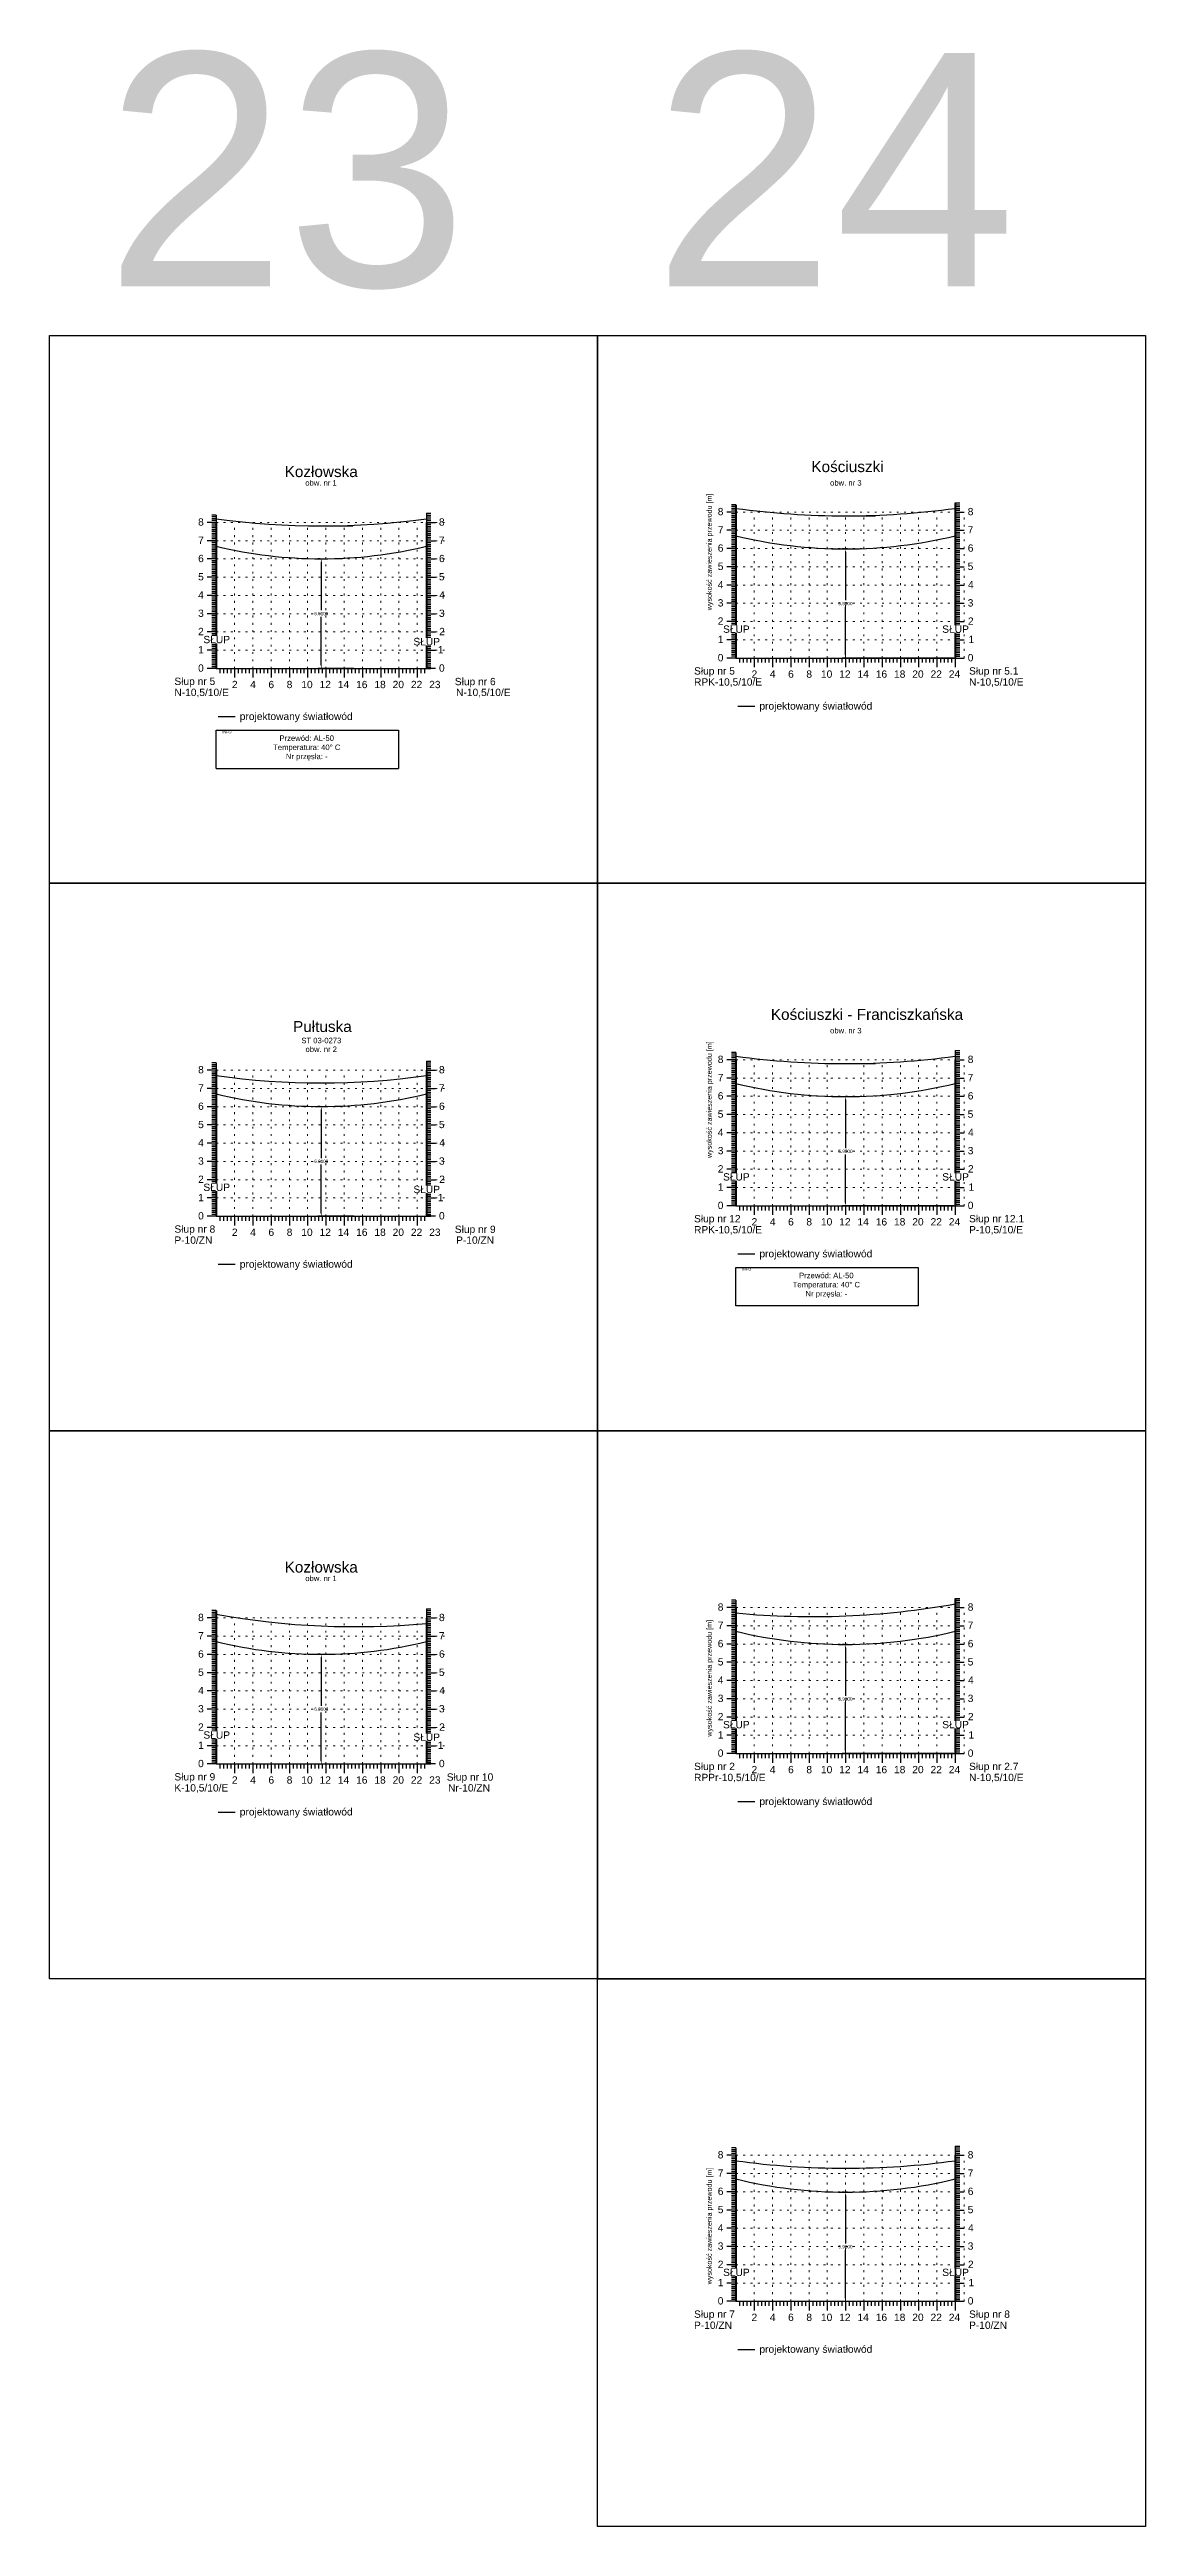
# Model space of a CAD drawing. Header units: metres. Extents: x -155 to 1812, y 681 to 886.
# Drawn here: x 354.5 to 414.5, y 740.5 to 876.2 of the extents above; entities that cross this region are included whole.
import ezdxf

# ---------------------------------------------------------------- set-up
doc = ezdxf.new("R2010")
doc.units = ezdxf.units.M
doc.header["$MEASUREMENT"] = 0
doc.linetypes.add('ACAD_ISO07W100', pattern=[3, 0, -3])
doc.layers.add('ramka', color=7, linetype='Continuous', plot=False)
doc.styles.get("Standard").update_dxf_attribs({"font": 'arial.ttf'})
doc.dimstyles.get("Standard").update_dxf_attribs({"dimtxt": 0.18, "dimasz": 0.18, "dimexe": 0.18, "dimexo": 0.0625, "dimgap": 0.09, "dimtad": 0, "dimtih": 1, "dimtoh": 1, "dimdec": 4, "dimzin": 0, "dimdsep": 46, "dimtxsty": 'Standard', "dimcen": 0.09, "dimadec": 0, "dimazin": 0, "dimtfac": 1, "dimtdec": 4, "dimtofl": 0, "dimtmove": 0, "dimatfit": 3, "dimfxl": 1, "dimtolj": 1, "dimtzin": 0, "dimarcsym": 0})

msp = doc.modelspace()

# ---------------------------------------------------------------- texts
at = {"lineweight": 25}
for s, height, p in [('23', 12.782133, (357.58131, 863.21103)), ('24', 12.782133, (387.58131, 863.21103)), ('INFO', 0.15, (364.00151, 838.73081)), ('INFO', 0.15, (392.45206, 809.30089))]:
    msp.add_text(s, height=height, dxfattribs=at).set_placement(p)
for s, height, p in [('Kościuszki', 0.6, (396.25094, 853.03943)), ('obw. nr 3', 0.3, (397.27732, 852.29963)), ('8', 0.4, (391.12678, 850.67851)), ('8', 0.4, (404.81243, 850.67851)), ('8', 0.4, (362.67623, 850.10843)), ('7', 0.4, (362.67623, 849.10843)), ('8', 0.4, (375.86188, 850.10843)), ('7', 0.4, (375.85888, 849.10843)), ('7', 0.4, (391.12678, 849.67851)), ('7', 0.4, (404.80943, 849.67851)), ('6', 0.4, (362.67623, 848.10843)), ('6', 0.4, (375.86461, 848.10843)), ('5', 0.4, (391.12678, 847.67851)), ('6', 0.4, (391.12678, 848.67851)), ('5', 0.4, (404.8097, 847.67851)), ('6', 0.4, (404.81516, 848.67851)), ('5', 0.4, (362.67623, 847.10843)), ('5', 0.4, (375.85915, 847.10843)), ('4', 0.4, (391.12678, 846.67851)), ('4', 0.4, (404.83044, 846.67851)), ('4', 0.4, (362.67623, 846.10843)), ('3', 0.4, (362.67623, 845.10843)), ('3', 0.4, (375.86188, 845.10843)), ('4', 0.4, (375.87989, 846.10843)), ('3', 0.4, (391.12678, 845.67851)), ('3', 0.4, (404.81243, 845.67851)), ('2', 0.4, (362.67623, 844.10843)), ('2', 0.4, (375.87306, 844.10843)), ('2', 0.4, (391.12678, 844.67851)), ('1', 0.4, (391.12678, 843.67851)), ('2', 0.4, (404.82362, 844.67851)), ('1', 0.4, (404.85227, 843.67851)), ('0', 0.4, (362.67623, 842.10843)), ('1', 0.4, (362.67623, 843.10843)), ('1', 0.4, (375.79746, 843.10843)), ('0', 0.4, (375.86351, 842.10843)), ('0', 0.4, (391.12678, 842.67851)), ('0', 0.4, (404.81407, 842.67851)), ('Słup nr 5', 0.4, (361.37824, 841.38061)), ('N-10,5/10/E', 0.4, (361.37659, 840.77572)), ('2', 0.4, (364.52667, 841.20684)), ('4', 0.4, (365.52667, 841.20684)), ('6', 0.4, (366.52667, 841.20684)), ('8', 0.4, (367.52667, 841.20684)), ('10', 0.4, (368.32667, 841.20684)), ('12', 0.4, (369.32667, 841.20684)), ('14', 0.4, (370.32667, 841.20684)), ('16', 0.4, (371.32667, 841.20684)), ('18', 0.4, (372.32667, 841.20684)), ('20', 0.4, (373.32667, 841.20684)), ('22', 0.4, (374.32667, 841.20684)), ('23', 0.4, (375.32667, 841.20684)), ('Słup nr 6', 0.4, (376.72997, 841.36889)), ('N-10,5/10/E', 0.4, (376.80125, 840.77572)), ('Słup nr 5', 0.4, (389.82879, 841.95069)), ('RPK-10,5/10/E', 0.4, (389.82715, 841.3458)), ('2', 0.4, (392.97723, 841.77692)), ('4', 0.4, (393.97723, 841.77692)), ('6', 0.4, (394.97723, 841.77692)), ('8', 0.4, (395.97723, 841.77692)), ('10', 0.4, (396.77723, 841.77692)), ('12', 0.4, (397.77723, 841.77692)), ('14', 0.4, (398.77723, 841.77692)), ('16', 0.4, (399.77723, 841.77692)), ('18', 0.4, (400.77723, 841.77692)), ('20', 0.4, (401.77723, 841.77692)), ('22', 0.4, (402.77723, 841.77692)), ('24', 0.4, (403.77723, 841.77692)), ('Słup nr 5.1', 0.4, (404.88495, 841.95069)), ('N-10,5/10/E', 0.4, (404.88495, 841.3458)), ('projektowany światłowód', 0.4, (364.95838, 839.46254)), ('projektowany światłowód', 0.4, (393.40894, 840.03262)), ('Kościuszki - Franciszkańska', 0.6, (394.03302, 823.03943)), ('Pułtuska', 0.6, (367.87378, 822.37333)), ('obw. nr 3', 0.3, (397.27732, 822.29963)), ('ST 03-0273', 0.3, (368.32754, 821.75863)), ('obw. nr 2', 0.3, (368.55422, 821.27938)), ('8', 0.4, (391.12678, 820.67851)), ('8', 0.4, (404.81243, 820.67851)), ('8', 0.4, (362.67623, 820.10843)), ('7', 0.4, (362.67623, 819.10843)), ('8', 0.4, (375.86188, 820.10843)), ('7', 0.4, (375.85888, 819.10843)), ('7', 0.4, (391.12678, 819.67851)), ('7', 0.4, (404.80943, 819.67851)), ('6', 0.4, (362.67623, 818.10843)), ('6', 0.4, (375.86461, 818.10843)), ('5', 0.4, (391.12678, 817.67851)), ('6', 0.4, (391.12678, 818.67851)), ('5', 0.4, (404.8097, 817.67851)), ('6', 0.4, (404.81516, 818.67851)), ('5', 0.4, (362.67623, 817.10843)), ('5', 0.4, (375.85915, 817.10843)), ('4', 0.4, (391.12678, 816.67851)), ('4', 0.4, (404.83044, 816.67851)), ('4', 0.4, (362.67623, 816.10843)), ('3', 0.4, (362.67623, 815.10843)), ('3', 0.4, (375.86188, 815.10843)), ('4', 0.4, (375.87989, 816.10843)), ('3', 0.4, (391.12678, 815.67851)), ('3', 0.4, (404.81243, 815.67851)), ('2', 0.4, (362.67623, 814.10843)), ('2', 0.4, (375.87306, 814.10843)), ('2', 0.4, (391.12678, 814.67851)), ('1', 0.4, (391.12678, 813.67851)), ('2', 0.4, (404.82362, 814.67851)), ('1', 0.4, (404.85227, 813.67851)), ('1', 0.4, (362.67623, 813.10843)), ('1', 0.4, (375.79746, 813.10843)), ('0', 0.4, (391.12678, 812.67851)), ('0', 0.4, (404.81407, 812.67851)), ('Słup nr 8', 0.4, (361.37824, 811.38061)), ('0', 0.4, (362.67623, 812.10843)), ('2', 0.4, (364.52667, 811.20684)), ('4', 0.4, (365.52667, 811.20684)), ('6', 0.4, (366.52667, 811.20684)), ('8', 0.4, (367.52667, 811.20684)), ('10', 0.4, (368.32667, 811.20684)), ('12', 0.4, (369.32667, 811.20684)), ('14', 0.4, (370.32667, 811.20684)), ('16', 0.4, (371.32667, 811.20684)), ('18', 0.4, (372.32667, 811.20684)), ('20', 0.4, (373.32667, 811.20684)), ('22', 0.4, (374.32667, 811.20684)), ('23', 0.4, (375.32667, 811.20684)), ('0', 0.4, (375.86351, 812.10843)), ('Słup nr 9', 0.4, (376.72997, 811.36889)), ('Słup nr 12', 0.4, (389.82879, 811.95069)), ('RPK-10,5/10/E', 0.4, (389.82715, 811.3458)), ('2', 0.4, (392.97723, 811.77692)), ('4', 0.4, (393.97723, 811.77692)), ('6', 0.4, (394.97723, 811.77692)), ('8', 0.4, (395.97723, 811.77692)), ('10', 0.4, (396.77723, 811.77692)), ('12', 0.4, (397.77723, 811.77692)), ('14', 0.4, (398.77723, 811.77692)), ('16', 0.4, (399.77723, 811.77692)), ('18', 0.4, (400.77723, 811.77692)), ('20', 0.4, (401.77723, 811.77692)), ('22', 0.4, (402.77723, 811.77692)), ('24', 0.4, (403.77723, 811.77692)), ('Słup nr 12.1', 0.4, (404.88495, 811.95069)), ('P-10,5/10/E', 0.4, (404.88495, 811.3458)), ('P-10/ZN', 0.4, (361.37659, 810.77572)), ('P-10/ZN', 0.4, (376.80125, 810.77572)), ('projektowany światłowód', 0.4, (393.40894, 810.03262)), ('projektowany światłowód', 0.4, (364.95838, 809.46254)), ('8', 0.4, (391.12678, 790.67851)), ('8', 0.4, (404.81243, 790.67851)), ('8', 0.4, (362.67623, 790.10843)), ('8', 0.4, (375.86188, 790.10843)), ('7', 0.4, (391.12678, 789.67851)), ('7', 0.4, (404.80943, 789.67851)), ('6', 0.4, (362.67623, 788.10843)), ('7', 0.4, (362.67623, 789.10843)), ('7', 0.4, (375.85888, 789.10843)), ('6', 0.4, (375.86461, 788.10843)), ('6', 0.4, (391.12678, 788.67851)), ('6', 0.4, (404.81516, 788.67851)), ('5', 0.4, (362.67623, 787.10843)), ('5', 0.4, (375.85915, 787.10843)), ('4', 0.4, (391.12678, 786.67851)), ('5', 0.4, (391.12678, 787.67851)), ('5', 0.4, (404.8097, 787.67851)), ('4', 0.4, (404.83044, 786.67851)), ('4', 0.4, (362.67623, 786.10843)), ('3', 0.4, (362.67623, 785.10843)), ('3', 0.4, (375.86188, 785.10843)), ('4', 0.4, (375.87989, 786.10843)), ('3', 0.4, (391.12678, 785.67851)), ('3', 0.4, (404.81243, 785.67851)), ('2', 0.4, (362.67623, 784.10843)), ('2', 0.4, (375.87306, 784.10843)), ('2', 0.4, (391.12678, 784.67851)), ('2', 0.4, (404.82362, 784.67851)), ('1', 0.4, (362.67623, 783.10843)), ('1', 0.4, (375.79746, 783.10843)), ('0', 0.4, (391.12678, 782.67851)), ('1', 0.4, (391.12678, 783.67851)), ('0', 0.4, (404.81407, 782.67851)), ('1', 0.4, (404.85227, 783.67851)), ('Słup nr 9', 0.4, (361.37824, 781.38061)), ('0', 0.4, (362.67623, 782.10843)), ('2', 0.4, (364.52667, 781.20684)), ('4', 0.4, (365.52667, 781.20684)), ('6', 0.4, (366.52667, 781.20684)), ('8', 0.4, (367.52667, 781.20684)), ('10', 0.4, (368.32667, 781.20684)), ('12', 0.4, (369.32667, 781.20684)), ('14', 0.4, (370.32667, 781.20684)), ('16', 0.4, (371.32667, 781.20684)), ('18', 0.4, (372.32667, 781.20684)), ('20', 0.4, (373.32667, 781.20684)), ('22', 0.4, (374.32667, 781.20684)), ('23', 0.4, (375.32667, 781.20684)), ('0', 0.4, (375.86351, 782.10843)), ('Słup nr 10', 0.4, (376.28974, 781.36889)), ('Słup nr 2', 0.4, (389.82879, 781.95069)), ('RPPr-10,5/10/E', 0.4, (389.82715, 781.3458)), ('2', 0.4, (392.97723, 781.77692)), ('4', 0.4, (393.97723, 781.77692)), ('6', 0.4, (394.97723, 781.77692)), ('8', 0.4, (395.97723, 781.77692)), ('10', 0.4, (396.77723, 781.77692)), ('12', 0.4, (397.77723, 781.77692)), ('14', 0.4, (398.77723, 781.77692)), ('16', 0.4, (399.77723, 781.77692)), ('18', 0.4, (400.77723, 781.77692)), ('20', 0.4, (401.77723, 781.77692)), ('22', 0.4, (402.77723, 781.77692)), ('24', 0.4, (403.77723, 781.77692)), ('Słup nr 2.7', 0.4, (404.88495, 781.95069)), ('N-10,5/10/E', 0.4, (404.88495, 781.3458)), ('K-10,5/10/E', 0.4, (361.37659, 780.77572)), ('Nr-10/ZN', 0.4, (376.36102, 780.77572)), ('projektowany światłowód', 0.4, (393.40894, 780.03262)), ('projektowany światłowód', 0.4, (364.95838, 779.46254)), ('8', 0.4, (391.12678, 760.67851)), ('8', 0.4, (404.81243, 760.67851)), ('7', 0.4, (391.12678, 759.67851)), ('7', 0.4, (404.80943, 759.67851)), ('6', 0.4, (391.12678, 758.67851)), ('6', 0.4, (404.81516, 758.67851)), ('4', 0.4, (391.12678, 756.67851)), ('5', 0.4, (391.12678, 757.67851)), ('5', 0.4, (404.8097, 757.67851)), ('4', 0.4, (404.83044, 756.67851)), ('3', 0.4, (391.12678, 755.67851)), ('3', 0.4, (404.81243, 755.67851)), ('2', 0.4, (391.12678, 754.67851)), ('2', 0.4, (404.82362, 754.67851)), ('0', 0.4, (391.12678, 752.67851)), ('1', 0.4, (391.12678, 753.67851)), ('0', 0.4, (404.81407, 752.67851)), ('1', 0.4, (404.85227, 753.67851)), ('Słup nr 7', 0.4, (389.82879, 751.95069)), ('P-10/ZN', 0.4, (389.82715, 751.3458)), ('2', 0.4, (392.97723, 751.77692)), ('4', 0.4, (393.97723, 751.77692)), ('6', 0.4, (394.97723, 751.77692)), ('8', 0.4, (395.97723, 751.77692)), ('10', 0.4, (396.77723, 751.77692)), ('12', 0.4, (397.77723, 751.77692)), ('14', 0.4, (398.77723, 751.77692)), ('16', 0.4, (399.77723, 751.77692)), ('18', 0.4, (400.77723, 751.77692)), ('20', 0.4, (401.77723, 751.77692)), ('22', 0.4, (402.77723, 751.77692)), ('24', 0.4, (403.77723, 751.77692)), ('Słup nr 8', 0.4, (404.88495, 751.95069)), ('P-10/ZN', 0.4, (404.88495, 751.3458)), ('projektowany światłowód', 0.4, (393.40894, 750.03262))]:
    msp.add_text(s, height=height).set_placement(p)
for s, insert, char_height, width, attachment_point in [('Kozłowska', (369.41596, 853.06376), 0.6, 9.5967258, 5), ('obw. nr 1', (369.40692, 852.59895), 0.3, 1.7238745, 2), ('Kozłowska', (369.41596, 793.06376), 0.6, 9.5967258, 5), ('obw. nr 1', (369.40692, 792.59895), 0.3, 1.7238745, 2)]:
    msp.add_mtext(s, dxfattribs=dict(at, insert=insert, char_height=char_height, width=width, attachment_point=attachment_point))
at = {"lineweight": 25, "char_height": 0.3, "attachment_point": 5}
for insert in [(368.62262, 837.92187), (397.07317, 808.49195)]:
    msp.add_mtext_dynamic_manual_height_columns('\\pxqc;Przewód: AL-50\\PTemperatura: 40%%D C\\PNr przęsła: - ', width=9.8982731, gutter_width=2, heights=[2.4489], dxfattribs=dict(at, insert=insert))

# ---------------------------------------------------------------- blocks, each defined once
blk = doc.blocks.new('*D211')
at = {"color": 0, "lineweight": -2}
for p, q in [((369.36, 848.29), (369.24, 848.29)), ((369.42, 848.11), (369.42, 845.47)), ((369.42, 842.46), (369.42, 845.11)), ((371.21, 842.28), (369.24, 842.28))]:
    blk.add_line(p, q, dxfattribs=at)
at = {"color": 0}
for points in [[(369.45, 848.11), (369.39, 848.11), (369.42, 848.29)], [(369.39, 842.46), (369.45, 842.46), (369.42, 842.28)]]:
    blk.add_solid(points, dxfattribs=at)
at = {"layer": 'Defpoints', "color": 0}
for p in [(369.42, 848.29), (369.42, 842.28), (371.27, 842.28)]:
    blk.add_point(p, dxfattribs=at)
at = {"color": 0, "lineweight": 25, "insert": (369.42, 845.29), "char_height": 0.18, "attachment_point": 5}
blk.add_mtext('\\A1;6.0100', dxfattribs=at)
blk = doc.blocks.new('*D353')
at = {"color": 0, "lineweight": -2}
for p, q in [((369.36, 818.29), (369.24, 818.29)), ((369.42, 818.11), (369.42, 815.47)), ((369.42, 812.46), (369.42, 815.11)), ((371.21, 812.28), (369.24, 812.28))]:
    blk.add_line(p, q, dxfattribs=at)
at = {"color": 0}
for points in [[(369.45, 818.11), (369.39, 818.11), (369.42, 818.29)], [(369.39, 812.46), (369.45, 812.46), (369.42, 812.28)]]:
    blk.add_solid(points, dxfattribs=at)
at = {"layer": 'Defpoints', "color": 0}
for p in [(369.42, 818.29), (369.42, 812.28), (371.27, 812.28)]:
    blk.add_point(p, dxfattribs=at)
at = {"color": 0, "lineweight": 25, "insert": (369.42, 815.29), "char_height": 0.18, "attachment_point": 5}
blk.add_mtext('\\A1;6.0100', dxfattribs=at)
blk = doc.blocks.new('*D322')
at = {"color": 0, "lineweight": -2}
for p, q in [((369.36, 788.29), (369.24, 788.29)), ((369.42, 788.11), (369.42, 785.47)), ((369.42, 782.46), (369.42, 785.11)), ((371.21, 782.28), (369.24, 782.28))]:
    blk.add_line(p, q, dxfattribs=at)
at = {"color": 0}
for points in [[(369.45, 788.11), (369.39, 788.11), (369.42, 788.29)], [(369.39, 782.46), (369.45, 782.46), (369.42, 782.28)]]:
    blk.add_solid(points, dxfattribs=at)
at = {"layer": 'Defpoints', "color": 0}
for p in [(369.42, 788.29), (369.42, 782.28), (371.27, 782.28)]:
    blk.add_point(p, dxfattribs=at)
at = {"color": 0, "lineweight": 25, "insert": (369.42, 785.29), "char_height": 0.18, "attachment_point": 5}
blk.add_mtext('\\A1;6.0100', dxfattribs=at)
blk = doc.blocks.new('*D208')
at = {"color": 0, "lineweight": -2}
for p, q in [((398.06, 848.83), (397.94, 848.83)), ((398.12, 848.65), (398.12, 846.02)), ((398.12, 843.03), (398.12, 845.66)), ((404.06, 842.85), (397.94, 842.85))]:
    blk.add_line(p, q, dxfattribs=at)
at = {"color": 0}
for points in [[(398.15, 848.65), (398.09, 848.65), (398.12, 848.83)], [(398.09, 843.03), (398.15, 843.03), (398.12, 842.85)]]:
    blk.add_solid(points, dxfattribs=at)
at = {"layer": 'Defpoints', "color": 0}
for p in [(398.12, 848.83), (398.12, 842.85), (404.12, 842.85)]:
    blk.add_point(p, dxfattribs=at)
at = {"color": 0, "lineweight": 25, "insert": (398.12, 845.84), "char_height": 0.18, "attachment_point": 5}
blk.add_mtext('\\A1;5.9800', dxfattribs=at)
blk = doc.blocks.new('*D209')
at = {"color": 0, "lineweight": -2}
for p, q in [((398.06, 818.83), (397.94, 818.83)), ((398.12, 818.65), (398.12, 816.02)), ((398.12, 813.03), (398.12, 815.66)), ((404.06, 812.85), (397.94, 812.85))]:
    blk.add_line(p, q, dxfattribs=at)
at = {"color": 0}
for points in [[(398.15, 818.65), (398.09, 818.65), (398.12, 818.83)], [(398.09, 813.03), (398.15, 813.03), (398.12, 812.85)]]:
    blk.add_solid(points, dxfattribs=at)
at = {"layer": 'Defpoints', "color": 0}
for p in [(398.12, 818.83), (398.12, 812.85), (404.12, 812.85)]:
    blk.add_point(p, dxfattribs=at)
at = {"color": 0, "lineweight": 25, "insert": (398.12, 815.84), "char_height": 0.18, "attachment_point": 5}
blk.add_mtext('\\A1;5.9800', dxfattribs=at)
blk = doc.blocks.new('*D319')
at = {"color": 0, "lineweight": -2}
for p, q in [((398.06, 788.83), (397.94, 788.83)), ((398.12, 788.65), (398.12, 786.02)), ((398.12, 783.03), (398.12, 785.66)), ((404.06, 782.85), (397.94, 782.85))]:
    blk.add_line(p, q, dxfattribs=at)
at = {"color": 0}
for points in [[(398.15, 788.65), (398.09, 788.65), (398.12, 788.83)], [(398.09, 783.03), (398.15, 783.03), (398.12, 782.85)]]:
    blk.add_solid(points, dxfattribs=at)
at = {"layer": 'Defpoints', "color": 0}
for p in [(398.12, 788.83), (398.12, 782.85), (404.12, 782.85)]:
    blk.add_point(p, dxfattribs=at)
at = {"color": 0, "lineweight": 25, "insert": (398.12, 785.84), "char_height": 0.18, "attachment_point": 5}
blk.add_mtext('\\A1;5.9800', dxfattribs=at)
blk = doc.blocks.new('*D323')
at = {"color": 0, "lineweight": -2}
for p, q in [((398.06, 758.83), (397.94, 758.83)), ((398.12, 758.65), (398.12, 756.02)), ((398.12, 753.03), (398.12, 755.66)), ((404.06, 752.85), (397.94, 752.85))]:
    blk.add_line(p, q, dxfattribs=at)
at = {"color": 0}
for points in [[(398.15, 758.65), (398.09, 758.65), (398.12, 758.83)], [(398.09, 753.03), (398.15, 753.03), (398.12, 752.85)]]:
    blk.add_solid(points, dxfattribs=at)
at = {"layer": 'Defpoints', "color": 0}
for p in [(398.12, 758.83), (398.12, 752.85), (404.12, 752.85)]:
    blk.add_point(p, dxfattribs=at)
at = {"color": 0, "lineweight": 25, "insert": (398.12, 755.84), "char_height": 0.18, "attachment_point": 5}
blk.add_mtext('\\A1;5.9800', dxfattribs=at)

# ---------------------------------------------------------------- dimensions: what is measured, and where the dimension line sits
at = {"lineweight": 25}
for base, p1, p2, picture, middle in [((369.42349, 842.28252), (369.42349, 848.29252), (371.27349, 842.28252), '*D211', (369.42349, 845.28752)), ((398.12404, 842.8526), (398.12404, 848.8326), (404.12404, 842.8526), '*D208', (398.12404, 845.8426)), ((369.42349, 812.28252), (369.42349, 818.29252), (371.27349, 812.28252), '*D353', (369.42349, 815.28752)), ((398.12404, 812.8526), (398.12404, 818.8326), (404.12404, 812.8526), '*D209', (398.12404, 815.8426)), ((369.42349, 782.28252), (369.42349, 788.29252), (371.27349, 782.28252), '*D322', (369.42349, 785.28752)), ((398.12404, 782.8526), (398.12404, 788.8326), (404.12404, 782.8526), '*D319', (398.12404, 785.8426)), ((398.12404, 752.8526), (398.12404, 758.8326), (404.12404, 752.8526), '*D323', (398.12404, 755.8426))]:
    dim = msp.add_linear_dim(base=base, p1=p1, p2=p2, angle=90, dimstyle='Standard', dxfattribs=at)
    dim.commit()
    dim.dimension.update_dxf_attribs({"geometry": picture, "text_midpoint": middle})

# ---------------------------------------------------------------- linework, layer by layer
for p, q in [((363.67349, 850.68252), (363.42349, 850.68252)), ((363.67349, 850.68252), (363.42349, 850.68252)), ((363.67349, 850.68252), (363.67349, 842.28252)), ((375.17349, 850.78252), (375.17349, 842.28252)), ((375.17349, 850.78252), (375.42349, 850.78252)), ((375.17349, 850.78252), (375.42349, 850.78252)), ((375.17349, 850.68252), (375.42349, 850.68252)), ((375.17349, 850.68252), (375.42349, 850.68252)), ((392.12404, 850.8526), (391.62404, 850.8526)), ((392.12404, 850.8526), (391.62404, 850.8526)), ((392.12404, 850.8526), (391.62404, 850.8526)), ((392.12404, 850.8526), (391.62404, 850.8526)), ((392.12404, 851.2526), (391.87404, 851.2526)), ((392.12404, 851.2526), (391.87404, 851.2526)), ((392.12404, 851.1526), (391.87404, 851.1526)), ((392.12404, 851.1526), (391.87404, 851.1526)), ((392.12404, 851.0526), (391.87404, 851.0526)), ((392.12404, 851.0526), (391.87404, 851.0526)), ((392.12404, 850.9526), (391.87404, 850.9526)), ((392.12404, 850.9526), (391.87404, 850.9526)), ((392.12404, 850.7526), (391.87404, 850.7526)), ((392.12404, 850.6526), (391.87404, 850.6526)), ((392.12404, 851.2526), (392.12404, 842.8526)), ((404.12404, 851.3526), (404.12404, 842.8526)), ((404.12404, 851.3526), (404.37404, 851.3526)), ((404.12404, 851.3526), (404.37404, 851.3526)), ((404.12404, 851.2526), (404.37404, 851.2526)), ((404.12404, 851.2526), (404.37404, 851.2526)), ((404.12404, 851.1526), (404.37404, 851.1526)), ((404.12404, 851.1526), (404.37404, 851.1526)), ((404.12404, 851.0526), (404.37404, 851.0526)), ((404.12404, 851.0526), (404.37404, 851.0526)), ((404.12404, 850.9526), (404.37404, 850.9526)), ((404.12404, 850.9526), (404.37404, 850.9526)), ((404.12404, 850.8526), (404.62404, 850.8526)), ((404.12404, 850.8526), (404.62404, 850.8526)), ((404.12404, 850.8526), (404.62404, 850.8526)), ((404.12404, 850.8526), (404.62404, 850.8526)), ((404.12404, 850.7526), (404.37404, 850.7526)), ((404.12404, 850.6526), (404.37404, 850.6526)), ((363.67349, 850.28252), (363.17349, 850.28252)), ((363.67349, 850.28252), (363.17349, 850.28252)), ((363.67349, 850.28252), (363.17349, 850.28252)), ((363.67349, 850.28252), (363.17349, 850.28252)), ((363.67349, 849.28252), (363.17349, 849.28252)), ((363.67349, 849.28252), (363.17349, 849.28252)), ((363.67349, 850.58252), (363.42349, 850.58252)), ((363.67349, 850.58252), (363.42349, 850.58252)), ((363.67349, 850.48252), (363.42349, 850.48252)), ((363.67349, 850.48252), (363.42349, 850.48252)), ((363.67349, 850.38252), (363.42349, 850.38252)), ((363.67349, 850.38252), (363.42349, 850.38252)), ((363.67349, 850.18252), (363.42349, 850.18252)), ((363.67349, 850.08252), (363.42349, 850.08252)), ((363.67349, 849.98252), (363.42349, 849.98252)), ((363.67349, 849.88252), (363.42349, 849.88252)), ((363.67349, 849.78252), (363.42349, 849.78252)), ((363.67349, 849.68252), (363.42349, 849.68252)), ((363.67349, 849.58252), (363.42349, 849.58252)), ((363.67349, 849.48252), (363.42349, 849.48252)), ((363.67349, 849.38252), (363.42349, 849.38252)), ((375.17349, 850.58252), (375.42349, 850.58252)), ((375.17349, 850.58252), (375.42349, 850.58252)), ((375.17349, 850.48252), (375.42349, 850.48252)), ((375.17349, 850.48252), (375.42349, 850.48252)), ((375.17349, 850.38252), (375.42349, 850.38252)), ((375.17349, 850.38252), (375.42349, 850.38252)), ((375.17349, 850.28252), (375.67349, 850.28252)), ((375.17349, 850.28252), (375.67349, 850.28252)), ((375.17349, 850.28252), (375.67349, 850.28252)), ((375.17349, 850.28252), (375.67349, 850.28252)), ((375.17349, 850.18252), (375.42349, 850.18252)), ((375.17349, 850.08252), (375.42349, 850.08252)), ((375.17349, 849.98252), (375.42349, 849.98252)), ((375.17349, 849.88252), (375.42349, 849.88252)), ((375.17349, 849.78252), (375.42349, 849.78252)), ((375.17349, 849.68252), (375.42349, 849.68252)), ((375.17349, 849.58252), (375.42349, 849.58252)), ((375.17349, 849.48252), (375.42349, 849.48252)), ((375.17349, 849.38252), (375.42349, 849.38252)), ((375.17349, 849.28252), (375.67349, 849.28252)), ((375.17349, 849.28252), (375.67349, 849.28252)), ((392.12404, 849.8526), (391.62404, 849.8526)), ((392.12404, 849.8526), (391.62404, 849.8526)), ((392.12404, 850.5526), (391.87404, 850.5526)), ((392.12404, 850.4526), (391.87404, 850.4526)), ((392.12404, 850.3526), (391.87404, 850.3526)), ((392.12404, 850.2526), (391.87404, 850.2526)), ((392.12404, 850.1526), (391.87404, 850.1526)), ((392.12404, 850.0526), (391.87404, 850.0526)), ((392.12404, 849.9526), (391.87404, 849.9526)), ((392.12404, 849.7526), (391.87404, 849.7526)), ((392.12404, 849.6526), (391.87404, 849.6526)), ((392.12404, 849.5526), (391.87404, 849.5526)), ((392.12404, 849.4526), (391.87404, 849.4526)), ((392.12404, 849.3526), (391.87404, 849.3526)), ((392.12404, 849.2526), (391.87404, 849.2526)), ((404.12404, 850.5526), (404.37404, 850.5526)), ((404.12404, 850.4526), (404.37404, 850.4526)), ((404.12404, 850.3526), (404.37404, 850.3526)), ((404.12404, 850.2526), (404.37404, 850.2526)), ((404.12404, 850.1526), (404.37404, 850.1526)), ((404.12404, 850.0526), (404.37404, 850.0526)), ((404.12404, 849.9526), (404.37404, 849.9526)), ((404.12404, 849.8526), (404.62404, 849.8526)), ((404.12404, 849.8526), (404.62404, 849.8526)), ((404.12404, 849.7526), (404.37404, 849.7526)), ((404.12404, 849.6526), (404.37404, 849.6526)), ((404.12404, 849.5526), (404.37404, 849.5526)), ((404.12404, 849.4526), (404.37404, 849.4526)), ((404.12404, 849.3526), (404.37404, 849.3526)), ((404.12404, 849.2526), (404.37404, 849.2526)), ((363.67349, 848.28252), (363.17349, 848.28252)), ((363.67349, 848.28252), (363.17349, 848.28252)), ((363.67349, 849.18252), (363.42349, 849.18252)), ((363.67349, 849.08252), (363.42349, 849.08252)), ((363.67349, 848.98252), (363.42349, 848.98252)), ((363.67349, 848.88252), (363.42349, 848.88252)), ((363.67349, 848.78252), (363.42349, 848.78252)), ((363.67349, 848.68252), (363.42349, 848.68252)), ((363.67349, 848.58252), (363.42349, 848.58252)), ((363.67349, 848.48252), (363.42349, 848.48252)), ((363.67349, 848.38252), (363.42349, 848.38252)), ((363.67349, 848.18252), (363.42349, 848.18252)), ((363.67349, 848.08252), (363.42349, 848.08252)), ((363.67349, 847.98252), (363.42349, 847.98252)), ((375.17349, 849.18252), (375.42349, 849.18252)), ((375.17349, 849.08252), (375.42349, 849.08252)), ((375.17349, 848.98252), (375.42349, 848.98252)), ((375.17349, 848.88252), (375.42349, 848.88252)), ((375.17349, 848.78252), (375.42349, 848.78252)), ((375.17349, 848.68252), (375.42349, 848.68252)), ((375.17349, 848.58252), (375.42349, 848.58252)), ((375.17349, 848.48252), (375.42349, 848.48252)), ((375.17349, 848.38252), (375.42349, 848.38252)), ((375.17349, 848.28252), (375.67349, 848.28252)), ((375.17349, 848.28252), (375.67349, 848.28252)), ((375.17349, 848.18252), (375.42349, 848.18252)), ((375.17349, 848.08252), (375.42349, 848.08252)), ((375.17349, 847.98252), (375.42349, 847.98252)), ((392.12404, 848.8526), (391.62404, 848.8526)), ((392.12404, 848.8526), (391.62404, 848.8526)), ((392.12404, 849.1526), (391.87404, 849.1526)), ((392.12404, 849.0526), (391.87404, 849.0526)), ((392.12404, 848.9526), (391.87404, 848.9526)), ((392.12404, 848.7526), (391.87404, 848.7526)), ((392.12404, 848.6526), (391.87404, 848.6526)), ((392.12404, 848.5526), (391.87404, 848.5526)), ((392.12404, 848.4526), (391.87404, 848.4526)), ((392.12404, 848.3526), (391.87404, 848.3526)), ((392.12404, 848.2526), (391.87404, 848.2526)), ((392.12404, 848.1526), (391.87404, 848.1526)), ((392.12404, 848.0526), (391.87404, 848.0526)), ((392.12404, 847.9526), (391.87404, 847.9526)), ((404.12404, 849.1526), (404.37404, 849.1526)), ((404.12404, 849.0526), (404.37404, 849.0526)), ((404.12404, 848.9526), (404.37404, 848.9526)), ((404.12404, 848.8526), (404.62404, 848.8526)), ((404.12404, 848.8526), (404.62404, 848.8526)), ((404.12404, 848.7526), (404.37404, 848.7526)), ((404.12404, 848.6526), (404.37404, 848.6526)), ((404.12404, 848.5526), (404.37404, 848.5526)), ((404.12404, 848.4526), (404.37404, 848.4526)), ((404.12404, 848.3526), (404.37404, 848.3526)), ((404.12404, 848.2526), (404.37404, 848.2526)), ((404.12404, 848.1526), (404.37404, 848.1526)), ((404.12404, 848.0526), (404.37404, 848.0526)), ((404.12404, 847.9526), (404.37404, 847.9526)), ((363.67349, 847.28252), (363.17349, 847.28252)), ((363.67349, 847.28252), (363.17349, 847.28252)), ((363.67349, 847.88252), (363.42349, 847.88252)), ((363.67349, 847.78252), (363.42349, 847.78252)), ((363.67349, 847.68252), (363.42349, 847.68252)), ((363.67349, 847.58252), (363.42349, 847.58252)), ((363.67349, 847.48252), (363.42349, 847.48252)), ((363.67349, 847.38252), (363.42349, 847.38252)), ((363.67349, 847.18252), (363.42349, 847.18252)), ((363.67349, 847.08252), (363.42349, 847.08252)), ((363.67349, 846.98252), (363.42349, 846.98252)), ((363.67349, 846.88252), (363.42349, 846.88252)), ((363.67349, 846.78252), (363.42349, 846.78252)), ((363.67349, 846.68252), (363.42349, 846.68252)), ((363.67349, 846.58252), (363.42349, 846.58252)), ((375.17349, 847.88252), (375.42349, 847.88252)), ((375.17349, 847.78252), (375.42349, 847.78252)), ((375.17349, 847.68252), (375.42349, 847.68252)), ((375.17349, 847.58252), (375.42349, 847.58252)), ((375.17349, 847.48252), (375.42349, 847.48252)), ((375.17349, 847.38252), (375.42349, 847.38252)), ((375.17349, 847.28252), (375.67349, 847.28252)), ((375.17349, 847.28252), (375.67349, 847.28252)), ((375.17349, 847.18252), (375.42349, 847.18252)), ((375.17349, 847.08252), (375.42349, 847.08252)), ((375.17349, 846.98252), (375.42349, 846.98252)), ((375.17349, 846.88252), (375.42349, 846.88252)), ((375.17349, 846.78252), (375.42349, 846.78252)), ((375.17349, 846.68252), (375.42349, 846.68252)), ((375.17349, 846.58252), (375.42349, 846.58252)), ((392.12404, 847.8526), (391.62404, 847.8526)), ((392.12404, 847.8526), (391.62404, 847.8526)), ((392.12404, 846.8526), (391.62404, 846.8526)), ((392.12404, 846.8526), (391.62404, 846.8526)), ((392.12404, 847.7526), (391.87404, 847.7526)), ((392.12404, 847.6526), (391.87404, 847.6526)), ((392.12404, 847.5526), (391.87404, 847.5526)), ((392.12404, 847.4526), (391.87404, 847.4526)), ((392.12404, 847.3526), (391.87404, 847.3526)), ((392.12404, 847.2526), (391.87404, 847.2526)), ((392.12404, 847.1526), (391.87404, 847.1526)), ((392.12404, 847.0526), (391.87404, 847.0526)), ((392.12404, 846.9526), (391.87404, 846.9526)), ((392.12404, 846.7526), (391.87404, 846.7526)), ((392.12404, 846.6526), (391.87404, 846.6526)), ((392.12404, 846.5526), (391.87404, 846.5526)), ((404.12404, 847.8526), (404.62404, 847.8526)), ((404.12404, 847.8526), (404.62404, 847.8526)), ((404.12404, 847.7526), (404.37404, 847.7526)), ((404.12404, 847.6526), (404.37404, 847.6526)), ((404.12404, 847.5526), (404.37404, 847.5526)), ((404.12404, 847.4526), (404.37404, 847.4526)), ((404.12404, 847.3526), (404.37404, 847.3526)), ((404.12404, 847.2526), (404.37404, 847.2526)), ((404.12404, 847.1526), (404.37404, 847.1526)), ((404.12404, 847.0526), (404.37404, 847.0526)), ((404.12404, 846.9526), (404.37404, 846.9526)), ((404.12404, 846.8526), (404.62404, 846.8526)), ((404.12404, 846.8526), (404.62404, 846.8526)), ((404.12404, 846.7526), (404.37404, 846.7526)), ((404.12404, 846.6526), (404.37404, 846.6526)), ((404.12404, 846.5526), (404.37404, 846.5526)), ((363.67349, 846.28252), (363.17349, 846.28252)), ((363.67349, 846.28252), (363.17349, 846.28252)), ((363.67349, 845.28252), (363.17349, 845.28252)), ((363.67349, 845.28252), (363.17349, 845.28252)), ((363.67349, 846.48252), (363.42349, 846.48252)), ((363.67349, 846.38252), (363.42349, 846.38252)), ((363.67349, 846.18252), (363.42349, 846.18252)), ((363.67349, 846.08252), (363.42349, 846.08252)), ((363.67349, 845.98252), (363.42349, 845.98252)), ((363.67349, 845.88252), (363.42349, 845.88252)), ((363.67349, 845.78252), (363.42349, 845.78252)), ((363.67349, 845.68252), (363.42349, 845.68252)), ((363.67349, 845.58252), (363.42349, 845.58252)), ((363.67349, 845.48252), (363.42349, 845.48252)), ((363.67349, 845.38252), (363.42349, 845.38252)), ((363.67349, 845.18252), (363.42349, 845.18252)), ((375.17349, 846.48252), (375.42349, 846.48252)), ((375.17349, 846.38252), (375.42349, 846.38252)), ((375.17349, 846.28252), (375.67349, 846.28252)), ((375.17349, 846.28252), (375.67349, 846.28252)), ((375.17349, 846.18252), (375.42349, 846.18252)), ((375.17349, 846.08252), (375.42349, 846.08252)), ((375.17349, 845.98252), (375.42349, 845.98252)), ((375.17349, 845.88252), (375.42349, 845.88252)), ((375.17349, 845.78252), (375.42349, 845.78252)), ((375.17349, 845.68252), (375.42349, 845.68252)), ((375.17349, 845.58252), (375.42349, 845.58252)), ((375.17349, 845.48252), (375.42349, 845.48252)), ((375.17349, 845.38252), (375.42349, 845.38252)), ((375.17349, 845.28252), (375.67349, 845.28252)), ((375.17349, 845.28252), (375.67349, 845.28252)), ((375.17349, 845.18252), (375.42349, 845.18252)), ((392.12404, 845.8526), (391.62404, 845.8526)), ((392.12404, 845.8526), (391.62404, 845.8526)), ((392.12404, 846.4526), (391.87404, 846.4526)), ((392.12404, 846.3526), (391.87404, 846.3526)), ((392.12404, 846.2526), (391.87404, 846.2526)), ((392.12404, 846.1526), (391.87404, 846.1526)), ((392.12404, 846.0526), (391.87404, 846.0526)), ((392.12404, 845.9526), (391.87404, 845.9526)), ((392.12404, 845.7526), (391.87404, 845.7526)), ((392.12404, 845.6526), (391.87404, 845.6526)), ((392.12404, 845.5526), (391.87404, 845.5526)), ((392.12404, 845.4526), (391.87404, 845.4526)), ((392.12404, 845.3526), (391.87404, 845.3526)), ((392.12404, 845.2526), (391.87404, 845.2526)), ((404.12404, 846.4526), (404.37404, 846.4526)), ((404.12404, 846.3526), (404.37404, 846.3526)), ((404.12404, 846.2526), (404.37404, 846.2526)), ((404.12404, 846.1526), (404.37404, 846.1526)), ((404.12404, 846.0526), (404.37404, 846.0526)), ((404.12404, 845.9526), (404.37404, 845.9526)), ((404.12404, 845.8526), (404.62404, 845.8526)), ((404.12404, 845.8526), (404.62404, 845.8526)), ((404.12404, 845.7526), (404.37404, 845.7526)), ((404.12404, 845.6526), (404.37404, 845.6526)), ((404.12404, 845.5526), (404.37404, 845.5526)), ((404.12404, 845.4526), (404.37404, 845.4526)), ((404.12404, 845.3526), (404.37404, 845.3526)), ((404.12404, 845.2526), (404.37404, 845.2526)), ((363.67349, 844.28252), (363.17349, 844.28252)), ((363.67349, 844.28252), (363.17349, 844.28252)), ((363.67349, 845.08252), (363.42349, 845.08252)), ((363.67349, 844.98252), (363.42349, 844.98252)), ((363.67349, 844.88252), (363.42349, 844.88252)), ((363.67349, 844.78252), (363.42349, 844.78252)), ((363.67349, 844.68252), (363.42349, 844.68252)), ((363.67349, 844.58252), (363.42349, 844.58252)), ((363.67349, 844.48252), (363.42349, 844.48252)), ((363.67349, 844.38252), (363.42349, 844.38252)), ((363.67349, 844.18252), (363.42349, 844.18252)), ((363.67349, 844.08252), (363.42349, 844.08252)), ((363.67349, 843.98252), (363.42349, 843.98252)), ((363.67349, 843.88252), (363.42349, 843.88252)), ((375.17349, 845.08252), (375.42349, 845.08252)), ((375.17349, 844.98252), (375.42349, 844.98252)), ((375.17349, 844.88252), (375.42349, 844.88252)), ((375.17349, 844.78252), (375.42349, 844.78252)), ((375.17349, 844.68252), (375.42349, 844.68252)), ((375.17349, 844.58252), (375.42349, 844.58252)), ((375.17349, 844.48252), (375.42349, 844.48252)), ((375.17349, 844.38252), (375.42349, 844.38252)), ((375.17349, 844.28252), (375.67349, 844.28252)), ((375.17349, 844.28252), (375.67349, 844.28252)), ((375.17349, 844.18252), (375.42349, 844.18252)), ((375.17349, 844.08252), (375.42349, 844.08252)), ((375.17349, 843.98252), (375.42349, 843.98252)), ((375.17349, 843.88252), (375.42349, 843.88252)), ((392.12404, 844.8526), (391.62404, 844.8526)), ((392.12404, 844.8526), (391.62404, 844.8526)), ((392.12404, 843.8526), (391.62404, 843.8526)), ((392.12404, 843.8526), (391.62404, 843.8526)), ((392.12404, 845.1526), (391.87404, 845.1526)), ((392.12404, 845.0526), (391.87404, 845.0526)), ((392.12404, 844.9526), (391.87404, 844.9526)), ((392.12404, 844.7526), (391.87404, 844.7526)), ((392.12404, 844.6526), (391.87404, 844.6526)), ((392.12404, 844.5526), (391.87404, 844.5526)), ((392.12404, 844.4526), (391.87404, 844.4526)), ((392.12404, 844.3526), (391.87404, 844.3526)), ((392.12404, 844.2526), (391.87404, 844.2526)), ((392.12404, 844.1526), (391.87404, 844.1526)), ((392.12404, 844.0526), (391.87404, 844.0526)), ((392.12404, 843.9526), (391.87404, 843.9526)), ((404.12404, 845.1526), (404.37404, 845.1526)), ((404.12404, 845.0526), (404.37404, 845.0526)), ((404.12404, 844.9526), (404.37404, 844.9526)), ((404.12404, 844.8526), (404.62404, 844.8526)), ((404.12404, 844.8526), (404.62404, 844.8526)), ((404.12404, 844.7526), (404.37404, 844.7526)), ((404.12404, 844.6526), (404.37404, 844.6526)), ((404.12404, 844.5526), (404.37404, 844.5526)), ((404.12404, 844.4526), (404.37404, 844.4526)), ((404.12404, 844.3526), (404.37404, 844.3526)), ((404.12404, 844.2526), (404.37404, 844.2526)), ((404.12404, 844.1526), (404.37404, 844.1526)), ((404.12404, 844.0526), (404.37404, 844.0526)), ((404.12404, 843.9526), (404.37404, 843.9526)), ((404.12404, 843.8526), (404.62404, 843.8526)), ((404.12404, 843.8526), (404.62404, 843.8526)), ((363.67349, 843.28252), (363.17349, 843.28252)), ((363.67349, 843.28252), (363.17349, 843.28252)), ((363.67349, 843.78252), (363.42349, 843.78252)), ((363.67349, 843.68252), (363.42349, 843.68252)), ((363.67349, 843.58252), (363.42349, 843.58252)), ((363.67349, 843.48252), (363.42349, 843.48252)), ((363.67349, 843.38252), (363.42349, 843.38252)), ((363.67349, 843.18252), (363.42349, 843.18252)), ((363.67349, 843.08252), (363.42349, 843.08252)), ((363.67349, 842.98252), (363.42349, 842.98252)), ((363.67349, 842.88252), (363.42349, 842.88252)), ((363.67349, 842.78252), (363.42349, 842.78252)), ((363.67349, 842.68252), (363.42349, 842.68252)), ((363.67349, 842.58252), (363.42349, 842.58252)), ((363.67349, 842.48252), (363.42349, 842.48252)), ((375.17349, 843.78252), (375.42349, 843.78252)), ((375.17349, 843.68252), (375.42349, 843.68252)), ((375.17349, 843.58252), (375.42349, 843.58252)), ((375.17349, 843.48252), (375.42349, 843.48252)), ((375.17349, 843.38252), (375.42349, 843.38252)), ((375.17349, 843.28252), (375.67349, 843.28252)), ((375.17349, 843.28252), (375.67349, 843.28252)), ((375.17349, 843.18252), (375.42349, 843.18252)), ((375.17349, 843.08252), (375.42349, 843.08252)), ((375.17349, 842.98252), (375.42349, 842.98252)), ((375.17349, 842.88252), (375.42349, 842.88252)), ((375.17349, 842.78252), (375.42349, 842.78252)), ((375.17349, 842.68252), (375.42349, 842.68252)), ((375.17349, 842.58252), (375.42349, 842.58252)), ((375.17349, 842.48252), (375.42349, 842.48252)), ((392.12404, 842.8526), (391.62404, 842.8526)), ((392.12404, 843.7526), (391.87404, 843.7526)), ((392.12404, 843.6526), (391.87404, 843.6526)), ((392.12404, 843.5526), (391.87404, 843.5526)), ((392.12404, 843.4526), (391.87404, 843.4526)), ((392.12404, 843.3526), (391.87404, 843.3526)), ((392.12404, 843.2526), (391.87404, 843.2526)), ((392.12404, 843.1526), (391.87404, 843.1526)), ((392.12404, 843.0526), (391.87404, 843.0526)), ((392.12404, 842.9526), (391.87404, 842.9526)), ((392.12404, 842.8526), (391.87404, 842.8526)), ((392.12404, 842.8526), (404.12404, 842.8526)), ((392.32404, 842.8526), (392.32404, 842.6026)), ((392.52404, 842.8526), (392.52404, 842.6026)), ((392.72404, 842.8526), (392.72404, 842.6026)), ((392.92404, 842.8526), (392.92404, 842.6026)), ((393.12404, 842.8526), (393.12404, 842.3526)), ((393.32404, 842.8526), (393.32404, 842.6026)), ((393.52404, 842.8526), (393.52404, 842.6026)), ((393.72404, 842.8526), (393.72404, 842.6026)), ((393.92404, 842.8526), (393.92404, 842.6026)), ((394.12404, 842.8526), (394.12404, 842.3526)), ((394.32404, 842.8526), (394.32404, 842.6026)), ((394.52404, 842.8526), (394.52404, 842.6026)), ((394.72404, 842.8526), (394.72404, 842.6026)), ((394.92404, 842.8526), (394.92404, 842.6026)), ((395.12404, 842.8526), (395.12404, 842.3526)), ((395.32404, 842.8526), (395.32404, 842.6026)), ((395.52404, 842.8526), (395.52404, 842.6026)), ((395.72404, 842.8526), (395.72404, 842.6026)), ((395.92404, 842.8526), (395.92404, 842.6026)), ((396.12404, 842.8526), (396.12404, 842.3526)), ((396.32404, 842.8526), (396.32404, 842.6026)), ((396.52404, 842.8526), (396.52404, 842.6026)), ((396.72404, 842.8526), (396.72404, 842.6026)), ((396.92404, 842.8526), (396.92404, 842.6026)), ((397.12404, 842.8526), (397.12404, 842.3526)), ((397.32404, 842.8526), (397.32404, 842.6026)), ((397.52404, 842.8526), (397.52404, 842.6026)), ((397.72404, 842.8526), (397.72404, 842.6026)), ((397.92404, 842.8526), (397.92404, 842.6026)), ((398.12404, 842.8526), (398.12404, 842.3526)), ((398.32404, 842.8526), (398.32404, 842.6026)), ((398.52404, 842.8526), (398.52404, 842.6026)), ((398.72404, 842.8526), (398.72404, 842.6026)), ((398.92404, 842.8526), (398.92404, 842.6026)), ((399.12404, 842.8526), (399.12404, 842.3526)), ((399.32404, 842.8526), (399.32404, 842.6026)), ((399.52404, 842.8526), (399.52404, 842.6026)), ((399.72404, 842.8526), (399.72404, 842.6026)), ((399.92404, 842.8526), (399.92404, 842.6026)), ((400.12404, 842.8526), (400.12404, 842.3526)), ((400.32404, 842.8526), (400.32404, 842.6026)), ((400.52404, 842.8526), (400.52404, 842.6026)), ((400.72404, 842.8526), (400.72404, 842.6026)), ((400.92404, 842.8526), (400.92404, 842.6026)), ((401.12404, 842.8526), (401.12404, 842.3526)), ((401.32404, 842.8526), (401.32404, 842.6026)), ((401.52404, 842.8526), (401.52404, 842.6026)), ((401.72404, 842.8526), (401.72404, 842.6026)), ((401.92404, 842.8526), (401.92404, 842.6026)), ((402.12404, 842.8526), (402.12404, 842.3526)), ((402.32404, 842.8526), (402.32404, 842.6026)), ((402.52404, 842.8526), (402.52404, 842.6026)), ((402.72404, 842.8526), (402.72404, 842.6026)), ((402.92404, 842.8526), (402.92404, 842.6026)), ((403.12404, 842.8526), (403.12404, 842.3526)), ((403.32404, 842.8526), (403.32404, 842.6026)), ((403.52404, 842.8526), (403.52404, 842.6026)), ((403.72404, 842.8526), (403.72404, 842.6026)), ((403.92404, 842.8526), (403.92404, 842.6026)), ((404.12404, 843.7526), (404.37404, 843.7526)), ((404.12404, 843.6526), (404.37404, 843.6526)), ((404.12404, 843.5526), (404.37404, 843.5526)), ((404.12404, 843.4526), (404.37404, 843.4526)), ((404.12404, 843.3526), (404.37404, 843.3526)), ((404.12404, 843.2526), (404.37404, 843.2526)), ((404.12404, 843.1526), (404.37404, 843.1526)), ((404.12404, 843.0526), (404.37404, 843.0526)), ((404.12404, 842.9526), (404.37404, 842.9526)), ((404.12404, 842.8526), (404.12404, 842.3526)), ((404.12404, 842.8526), (404.62404, 842.8526)), ((404.12404, 842.8526), (404.37404, 842.8526)), ((363.67349, 842.28252), (363.17349, 842.28252)), ((363.67349, 842.38252), (363.42349, 842.38252)), ((363.67349, 842.28252), (363.42349, 842.28252)), ((363.87349, 842.28252), (363.87349, 842.03252)), ((364.07349, 842.28252), (364.07349, 842.03252)), ((364.11305, 842.28252), (375.17349, 842.28252)), ((364.27349, 842.28252), (364.27349, 842.03252)), ((364.47349, 842.28252), (364.47349, 842.03252)), ((364.67349, 842.28252), (364.67349, 841.78252)), ((364.87349, 842.28252), (364.87349, 842.03252)), ((365.07349, 842.28252), (365.07349, 842.03252)), ((365.27349, 842.28252), (365.27349, 842.03252)), ((365.47349, 842.28252), (365.47349, 842.03252)), ((365.67349, 842.28252), (365.67349, 841.78252)), ((365.87349, 842.28252), (365.87349, 842.03252)), ((366.07349, 842.28252), (366.07349, 842.03252)), ((366.27349, 842.28252), (366.27349, 842.03252)), ((366.47349, 842.28252), (366.47349, 842.03252)), ((366.67349, 842.28252), (366.67349, 841.78252)), ((366.87349, 842.28252), (366.87349, 842.03252)), ((367.07349, 842.28252), (367.07349, 842.03252)), ((367.27349, 842.28252), (367.27349, 842.03252)), ((367.47349, 842.28252), (367.47349, 842.03252)), ((367.67349, 842.28252), (367.67349, 841.78252)), ((367.87349, 842.28252), (367.87349, 842.03252)), ((368.07349, 842.28252), (368.07349, 842.03252)), ((368.27349, 842.28252), (368.27349, 842.03252)), ((368.47349, 842.28252), (368.47349, 842.03252)), ((368.67349, 842.28252), (368.67349, 841.78252)), ((368.87349, 842.28252), (368.87349, 842.03252)), ((369.07349, 842.28252), (369.07349, 842.03252)), ((369.27349, 842.28252), (369.27349, 842.03252)), ((369.47349, 842.28252), (369.47349, 842.03252)), ((369.67349, 842.28252), (369.67349, 841.78252)), ((369.87349, 842.28252), (369.87349, 842.03252)), ((370.07349, 842.28252), (370.07349, 842.03252)), ((370.27349, 842.28252), (370.27349, 842.03252)), ((370.47349, 842.28252), (370.47349, 842.03252)), ((370.67349, 842.28252), (370.67349, 841.78252)), ((370.87349, 842.28252), (370.87349, 842.03252)), ((371.07349, 842.28252), (371.07349, 842.03252)), ((371.27349, 842.28252), (371.27349, 842.03252)), ((371.47349, 842.28252), (371.47349, 842.03252)), ((371.67349, 842.28252), (371.67349, 841.78252)), ((371.87349, 842.28252), (371.87349, 842.03252)), ((372.07349, 842.28252), (372.07349, 842.03252)), ((372.27349, 842.28252), (372.27349, 842.03252)), ((372.47349, 842.28252), (372.47349, 842.03252)), ((372.67349, 842.28252), (372.67349, 841.78252)), ((372.87349, 842.28252), (372.87349, 842.03252)), ((373.07349, 842.28252), (373.07349, 842.03252)), ((373.27349, 842.28252), (373.27349, 842.03252)), ((373.47349, 842.28252), (373.47349, 842.03252)), ((373.67349, 842.28252), (373.67349, 841.78252)), ((373.87349, 842.28252), (373.87349, 842.03252)), ((374.07349, 842.28252), (374.07349, 842.03252)), ((374.27349, 842.28252), (374.27349, 842.03252)), ((374.47349, 842.28252), (374.47349, 842.03252)), ((374.67349, 842.28252), (374.67349, 841.78252)), ((374.87349, 842.28252), (374.87349, 842.03252)), ((375.07349, 842.28252), (375.07349, 842.03252)), ((375.17349, 842.38252), (375.42349, 842.38252)), ((375.17349, 842.28252), (375.42349, 842.28252)), ((375.67349, 842.28252), (375.17349, 842.28252)), ((375.17349, 820.78252), (375.17349, 812.28252)), ((375.17349, 820.78252), (375.42349, 820.78252)), ((375.17349, 820.78252), (375.42349, 820.78252)), ((392.12404, 820.8526), (391.62404, 820.8526)), ((392.12404, 820.8526), (391.62404, 820.8526)), ((392.12404, 820.8526), (391.62404, 820.8526)), ((392.12404, 820.8526), (391.62404, 820.8526)), ((392.12404, 821.2526), (391.87404, 821.2526)), ((392.12404, 821.2526), (391.87404, 821.2526)), ((392.12404, 821.1526), (391.87404, 821.1526)), ((392.12404, 821.1526), (391.87404, 821.1526)), ((392.12404, 821.0526), (391.87404, 821.0526)), ((392.12404, 821.0526), (391.87404, 821.0526)), ((392.12404, 820.9526), (391.87404, 820.9526)), ((392.12404, 820.9526), (391.87404, 820.9526)), ((392.12404, 821.2526), (392.12404, 812.8526)), ((404.12404, 821.3526), (404.12404, 812.8526)), ((404.12404, 821.3526), (404.37404, 821.3526)), ((404.12404, 821.3526), (404.37404, 821.3526)), ((404.12404, 821.2526), (404.37404, 821.2526)), ((404.12404, 821.2526), (404.37404, 821.2526)), ((404.12404, 821.1526), (404.37404, 821.1526)), ((404.12404, 821.1526), (404.37404, 821.1526)), ((404.12404, 821.0526), (404.37404, 821.0526)), ((404.12404, 821.0526), (404.37404, 821.0526)), ((404.12404, 820.9526), (404.37404, 820.9526)), ((404.12404, 820.9526), (404.37404, 820.9526)), ((404.12404, 820.8526), (404.62404, 820.8526)), ((404.12404, 820.8526), (404.62404, 820.8526)), ((404.12404, 820.8526), (404.62404, 820.8526)), ((404.12404, 820.8526), (404.62404, 820.8526)), ((363.67349, 820.28252), (363.17349, 820.28252)), ((363.67349, 820.28252), (363.17349, 820.28252)), ((363.67349, 820.28252), (363.17349, 820.28252)), ((363.67349, 820.28252), (363.17349, 820.28252)), ((363.67349, 820.68252), (363.42349, 820.68252)), ((363.67349, 820.68252), (363.42349, 820.68252)), ((363.67349, 820.58252), (363.42349, 820.58252)), ((363.67349, 820.58252), (363.42349, 820.58252)), ((363.67349, 820.48252), (363.42349, 820.48252)), ((363.67349, 820.48252), (363.42349, 820.48252)), ((363.67349, 820.38252), (363.42349, 820.38252)), ((363.67349, 820.38252), (363.42349, 820.38252)), ((363.67349, 820.18252), (363.42349, 820.18252)), ((363.67349, 820.08252), (363.42349, 820.08252)), ((363.67349, 819.98252), (363.42349, 819.98252)), ((363.67349, 819.88252), (363.42349, 819.88252)), ((363.67349, 819.78252), (363.42349, 819.78252)), ((363.67349, 819.68252), (363.42349, 819.68252)), ((363.67349, 819.58252), (363.42349, 819.58252)), ((363.67349, 819.48252), (363.42349, 819.48252)), ((363.67349, 820.68252), (363.67349, 812.28252)), ((375.17349, 820.68252), (375.42349, 820.68252)), ((375.17349, 820.68252), (375.42349, 820.68252)), ((375.17349, 820.58252), (375.42349, 820.58252)), ((375.17349, 820.58252), (375.42349, 820.58252)), ((375.17349, 820.48252), (375.42349, 820.48252)), ((375.17349, 820.48252), (375.42349, 820.48252)), ((375.17349, 820.38252), (375.42349, 820.38252)), ((375.17349, 820.38252), (375.42349, 820.38252)), ((375.17349, 820.28252), (375.67349, 820.28252)), ((375.17349, 820.28252), (375.67349, 820.28252)), ((375.17349, 820.28252), (375.67349, 820.28252)), ((375.17349, 820.28252), (375.67349, 820.28252)), ((375.17349, 820.18252), (375.42349, 820.18252)), ((375.17349, 820.08252), (375.42349, 820.08252)), ((375.17349, 819.98252), (375.42349, 819.98252)), ((375.17349, 819.88252), (375.42349, 819.88252)), ((375.17349, 819.78252), (375.42349, 819.78252)), ((375.17349, 819.68252), (375.42349, 819.68252)), ((375.17349, 819.58252), (375.42349, 819.58252)), ((375.17349, 819.48252), (375.42349, 819.48252)), ((392.12404, 819.8526), (391.62404, 819.8526)), ((392.12404, 819.8526), (391.62404, 819.8526)), ((392.12404, 820.7526), (391.87404, 820.7526)), ((392.12404, 820.6526), (391.87404, 820.6526)), ((392.12404, 820.5526), (391.87404, 820.5526)), ((392.12404, 820.4526), (391.87404, 820.4526)), ((392.12404, 820.3526), (391.87404, 820.3526)), ((392.12404, 820.2526), (391.87404, 820.2526)), ((392.12404, 820.1526), (391.87404, 820.1526)), ((392.12404, 820.0526), (391.87404, 820.0526)), ((392.12404, 819.9526), (391.87404, 819.9526)), ((392.12404, 819.7526), (391.87404, 819.7526)), ((392.12404, 819.6526), (391.87404, 819.6526)), ((392.12404, 819.5526), (391.87404, 819.5526)), ((392.12404, 819.4526), (391.87404, 819.4526)), ((404.12404, 820.7526), (404.37404, 820.7526)), ((404.12404, 820.6526), (404.37404, 820.6526)), ((404.12404, 820.5526), (404.37404, 820.5526)), ((404.12404, 820.4526), (404.37404, 820.4526)), ((404.12404, 820.3526), (404.37404, 820.3526)), ((404.12404, 820.2526), (404.37404, 820.2526)), ((404.12404, 820.1526), (404.37404, 820.1526)), ((404.12404, 820.0526), (404.37404, 820.0526)), ((404.12404, 819.9526), (404.37404, 819.9526)), ((404.12404, 819.8526), (404.62404, 819.8526)), ((404.12404, 819.8526), (404.62404, 819.8526)), ((404.12404, 819.7526), (404.37404, 819.7526)), ((404.12404, 819.6526), (404.37404, 819.6526)), ((404.12404, 819.5526), (404.37404, 819.5526)), ((404.12404, 819.4526), (404.37404, 819.4526)), ((363.67349, 819.28252), (363.17349, 819.28252)), ((363.67349, 819.28252), (363.17349, 819.28252)), ((363.67349, 818.28252), (363.17349, 818.28252)), ((363.67349, 818.28252), (363.17349, 818.28252)), ((363.67349, 819.38252), (363.42349, 819.38252)), ((363.67349, 819.18252), (363.42349, 819.18252)), ((363.67349, 819.08252), (363.42349, 819.08252)), ((363.67349, 818.98252), (363.42349, 818.98252)), ((363.67349, 818.88252), (363.42349, 818.88252)), ((363.67349, 818.78252), (363.42349, 818.78252)), ((363.67349, 818.68252), (363.42349, 818.68252)), ((363.67349, 818.58252), (363.42349, 818.58252)), ((363.67349, 818.48252), (363.42349, 818.48252)), ((363.67349, 818.38252), (363.42349, 818.38252)), ((363.67349, 818.18252), (363.42349, 818.18252)), ((363.67349, 818.08252), (363.42349, 818.08252)), ((375.17349, 819.38252), (375.42349, 819.38252)), ((375.17349, 819.28252), (375.67349, 819.28252)), ((375.17349, 819.28252), (375.67349, 819.28252)), ((375.17349, 819.18252), (375.42349, 819.18252)), ((375.17349, 819.08252), (375.42349, 819.08252)), ((375.17349, 818.98252), (375.42349, 818.98252)), ((375.17349, 818.88252), (375.42349, 818.88252)), ((375.17349, 818.78252), (375.42349, 818.78252)), ((375.17349, 818.68252), (375.42349, 818.68252)), ((375.17349, 818.58252), (375.42349, 818.58252)), ((375.17349, 818.48252), (375.42349, 818.48252)), ((375.17349, 818.38252), (375.42349, 818.38252)), ((375.17349, 818.28252), (375.67349, 818.28252)), ((375.17349, 818.28252), (375.67349, 818.28252)), ((375.17349, 818.18252), (375.42349, 818.18252)), ((375.17349, 818.08252), (375.42349, 818.08252)), ((392.12404, 818.8526), (391.62404, 818.8526)), ((392.12404, 818.8526), (391.62404, 818.8526)), ((392.12404, 819.3526), (391.87404, 819.3526)), ((392.12404, 819.2526), (391.87404, 819.2526)), ((392.12404, 819.1526), (391.87404, 819.1526)), ((392.12404, 819.0526), (391.87404, 819.0526)), ((392.12404, 818.9526), (391.87404, 818.9526)), ((392.12404, 818.7526), (391.87404, 818.7526)), ((392.12404, 818.6526), (391.87404, 818.6526)), ((392.12404, 818.5526), (391.87404, 818.5526)), ((392.12404, 818.4526), (391.87404, 818.4526)), ((392.12404, 818.3526), (391.87404, 818.3526)), ((392.12404, 818.2526), (391.87404, 818.2526)), ((392.12404, 818.1526), (391.87404, 818.1526)), ((392.12404, 818.0526), (391.87404, 818.0526)), ((404.12404, 819.3526), (404.37404, 819.3526)), ((404.12404, 819.2526), (404.37404, 819.2526)), ((404.12404, 819.1526), (404.37404, 819.1526)), ((404.12404, 819.0526), (404.37404, 819.0526)), ((404.12404, 818.9526), (404.37404, 818.9526)), ((404.12404, 818.8526), (404.62404, 818.8526)), ((404.12404, 818.8526), (404.62404, 818.8526)), ((404.12404, 818.7526), (404.37404, 818.7526)), ((404.12404, 818.6526), (404.37404, 818.6526)), ((404.12404, 818.5526), (404.37404, 818.5526)), ((404.12404, 818.4526), (404.37404, 818.4526)), ((404.12404, 818.3526), (404.37404, 818.3526)), ((404.12404, 818.2526), (404.37404, 818.2526)), ((404.12404, 818.1526), (404.37404, 818.1526)), ((404.12404, 818.0526), (404.37404, 818.0526)), ((363.67349, 817.28252), (363.17349, 817.28252)), ((363.67349, 817.28252), (363.17349, 817.28252)), ((363.67349, 817.98252), (363.42349, 817.98252)), ((363.67349, 817.88252), (363.42349, 817.88252)), ((363.67349, 817.78252), (363.42349, 817.78252)), ((363.67349, 817.68252), (363.42349, 817.68252)), ((363.67349, 817.58252), (363.42349, 817.58252)), ((363.67349, 817.48252), (363.42349, 817.48252)), ((363.67349, 817.38252), (363.42349, 817.38252)), ((363.67349, 817.18252), (363.42349, 817.18252)), ((363.67349, 817.08252), (363.42349, 817.08252)), ((363.67349, 816.98252), (363.42349, 816.98252)), ((363.67349, 816.88252), (363.42349, 816.88252)), ((363.67349, 816.78252), (363.42349, 816.78252)), ((375.17349, 817.98252), (375.42349, 817.98252)), ((375.17349, 817.88252), (375.42349, 817.88252)), ((375.17349, 817.78252), (375.42349, 817.78252)), ((375.17349, 817.68252), (375.42349, 817.68252)), ((375.17349, 817.58252), (375.42349, 817.58252)), ((375.17349, 817.48252), (375.42349, 817.48252)), ((375.17349, 817.38252), (375.42349, 817.38252)), ((375.17349, 817.28252), (375.67349, 817.28252)), ((375.17349, 817.28252), (375.67349, 817.28252)), ((375.17349, 817.18252), (375.42349, 817.18252)), ((375.17349, 817.08252), (375.42349, 817.08252)), ((375.17349, 816.98252), (375.42349, 816.98252)), ((375.17349, 816.88252), (375.42349, 816.88252)), ((375.17349, 816.78252), (375.42349, 816.78252)), ((392.12404, 817.8526), (391.62404, 817.8526)), ((392.12404, 817.8526), (391.62404, 817.8526)), ((392.12404, 816.8526), (391.62404, 816.8526)), ((392.12404, 816.8526), (391.62404, 816.8526)), ((392.12404, 817.9526), (391.87404, 817.9526)), ((392.12404, 817.7526), (391.87404, 817.7526)), ((392.12404, 817.6526), (391.87404, 817.6526)), ((392.12404, 817.5526), (391.87404, 817.5526)), ((392.12404, 817.4526), (391.87404, 817.4526)), ((392.12404, 817.3526), (391.87404, 817.3526)), ((392.12404, 817.2526), (391.87404, 817.2526)), ((392.12404, 817.1526), (391.87404, 817.1526)), ((392.12404, 817.0526), (391.87404, 817.0526)), ((392.12404, 816.9526), (391.87404, 816.9526)), ((392.12404, 816.7526), (391.87404, 816.7526)), ((404.12404, 817.9526), (404.37404, 817.9526)), ((404.12404, 817.8526), (404.62404, 817.8526)), ((404.12404, 817.8526), (404.62404, 817.8526)), ((404.12404, 817.7526), (404.37404, 817.7526)), ((404.12404, 817.6526), (404.37404, 817.6526)), ((404.12404, 817.5526), (404.37404, 817.5526)), ((404.12404, 817.4526), (404.37404, 817.4526)), ((404.12404, 817.3526), (404.37404, 817.3526)), ((404.12404, 817.2526), (404.37404, 817.2526)), ((404.12404, 817.1526), (404.37404, 817.1526)), ((404.12404, 817.0526), (404.37404, 817.0526)), ((404.12404, 816.9526), (404.37404, 816.9526)), ((404.12404, 816.8526), (404.62404, 816.8526)), ((404.12404, 816.8526), (404.62404, 816.8526)), ((404.12404, 816.7526), (404.37404, 816.7526)), ((363.67349, 816.28252), (363.17349, 816.28252)), ((363.67349, 816.28252), (363.17349, 816.28252)), ((363.67349, 816.68252), (363.42349, 816.68252)), ((363.67349, 816.58252), (363.42349, 816.58252)), ((363.67349, 816.48252), (363.42349, 816.48252)), ((363.67349, 816.38252), (363.42349, 816.38252)), ((363.67349, 816.18252), (363.42349, 816.18252)), ((363.67349, 816.08252), (363.42349, 816.08252)), ((363.67349, 815.98252), (363.42349, 815.98252)), ((363.67349, 815.88252), (363.42349, 815.88252)), ((363.67349, 815.78252), (363.42349, 815.78252)), ((363.67349, 815.68252), (363.42349, 815.68252)), ((363.67349, 815.58252), (363.42349, 815.58252)), ((363.67349, 815.48252), (363.42349, 815.48252)), ((363.67349, 815.38252), (363.42349, 815.38252)), ((375.17349, 816.68252), (375.42349, 816.68252)), ((375.17349, 816.58252), (375.42349, 816.58252)), ((375.17349, 816.48252), (375.42349, 816.48252)), ((375.17349, 816.38252), (375.42349, 816.38252)), ((375.17349, 816.28252), (375.67349, 816.28252)), ((375.17349, 816.28252), (375.67349, 816.28252)), ((375.17349, 816.18252), (375.42349, 816.18252)), ((375.17349, 816.08252), (375.42349, 816.08252)), ((375.17349, 815.98252), (375.42349, 815.98252)), ((375.17349, 815.88252), (375.42349, 815.88252)), ((375.17349, 815.78252), (375.42349, 815.78252)), ((375.17349, 815.68252), (375.42349, 815.68252)), ((375.17349, 815.58252), (375.42349, 815.58252)), ((375.17349, 815.48252), (375.42349, 815.48252)), ((375.17349, 815.38252), (375.42349, 815.38252)), ((392.12404, 815.8526), (391.62404, 815.8526)), ((392.12404, 815.8526), (391.62404, 815.8526)), ((392.12404, 816.6526), (391.87404, 816.6526)), ((392.12404, 816.5526), (391.87404, 816.5526)), ((392.12404, 816.4526), (391.87404, 816.4526)), ((392.12404, 816.3526), (391.87404, 816.3526)), ((392.12404, 816.2526), (391.87404, 816.2526)), ((392.12404, 816.1526), (391.87404, 816.1526)), ((392.12404, 816.0526), (391.87404, 816.0526)), ((392.12404, 815.9526), (391.87404, 815.9526)), ((392.12404, 815.7526), (391.87404, 815.7526)), ((392.12404, 815.6526), (391.87404, 815.6526)), ((392.12404, 815.5526), (391.87404, 815.5526)), ((392.12404, 815.4526), (391.87404, 815.4526)), ((392.12404, 815.3526), (391.87404, 815.3526)), ((404.12404, 816.6526), (404.37404, 816.6526)), ((404.12404, 816.5526), (404.37404, 816.5526)), ((404.12404, 816.4526), (404.37404, 816.4526)), ((404.12404, 816.3526), (404.37404, 816.3526)), ((404.12404, 816.2526), (404.37404, 816.2526)), ((404.12404, 816.1526), (404.37404, 816.1526)), ((404.12404, 816.0526), (404.37404, 816.0526)), ((404.12404, 815.9526), (404.37404, 815.9526)), ((404.12404, 815.8526), (404.62404, 815.8526)), ((404.12404, 815.8526), (404.62404, 815.8526)), ((404.12404, 815.7526), (404.37404, 815.7526)), ((404.12404, 815.6526), (404.37404, 815.6526)), ((404.12404, 815.5526), (404.37404, 815.5526)), ((404.12404, 815.4526), (404.37404, 815.4526)), ((404.12404, 815.3526), (404.37404, 815.3526)), ((363.67349, 815.28252), (363.17349, 815.28252)), ((363.67349, 815.28252), (363.17349, 815.28252)), ((363.67349, 814.28252), (363.17349, 814.28252)), ((363.67349, 814.28252), (363.17349, 814.28252)), ((363.67349, 815.18252), (363.42349, 815.18252)), ((363.67349, 815.08252), (363.42349, 815.08252)), ((363.67349, 814.98252), (363.42349, 814.98252)), ((363.67349, 814.88252), (363.42349, 814.88252)), ((363.67349, 814.78252), (363.42349, 814.78252)), ((363.67349, 814.68252), (363.42349, 814.68252)), ((363.67349, 814.58252), (363.42349, 814.58252)), ((363.67349, 814.48252), (363.42349, 814.48252)), ((363.67349, 814.38252), (363.42349, 814.38252)), ((363.67349, 814.18252), (363.42349, 814.18252)), ((363.67349, 814.08252), (363.42349, 814.08252)), ((363.67349, 813.98252), (363.42349, 813.98252)), ((375.17349, 815.28252), (375.67349, 815.28252)), ((375.17349, 815.28252), (375.67349, 815.28252)), ((375.17349, 815.18252), (375.42349, 815.18252)), ((375.17349, 815.08252), (375.42349, 815.08252)), ((375.17349, 814.98252), (375.42349, 814.98252)), ((375.17349, 814.88252), (375.42349, 814.88252)), ((375.17349, 814.78252), (375.42349, 814.78252)), ((375.17349, 814.68252), (375.42349, 814.68252)), ((375.17349, 814.58252), (375.42349, 814.58252)), ((375.17349, 814.48252), (375.42349, 814.48252)), ((375.17349, 814.38252), (375.42349, 814.38252)), ((375.17349, 814.28252), (375.67349, 814.28252)), ((375.17349, 814.28252), (375.67349, 814.28252)), ((375.17349, 814.18252), (375.42349, 814.18252)), ((375.17349, 814.08252), (375.42349, 814.08252)), ((375.17349, 813.98252), (375.42349, 813.98252)), ((392.12404, 814.8526), (391.62404, 814.8526)), ((392.12404, 814.8526), (391.62404, 814.8526)), ((392.12404, 815.2526), (391.87404, 815.2526)), ((392.12404, 815.1526), (391.87404, 815.1526)), ((392.12404, 815.0526), (391.87404, 815.0526)), ((392.12404, 814.9526), (391.87404, 814.9526)), ((392.12404, 814.7526), (391.87404, 814.7526)), ((392.12404, 814.6526), (391.87404, 814.6526)), ((392.12404, 814.5526), (391.87404, 814.5526)), ((392.12404, 814.4526), (391.87404, 814.4526)), ((392.12404, 814.3526), (391.87404, 814.3526)), ((392.12404, 814.2526), (391.87404, 814.2526)), ((392.12404, 814.1526), (391.87404, 814.1526)), ((392.12404, 814.0526), (391.87404, 814.0526)), ((404.12404, 815.2526), (404.37404, 815.2526)), ((404.12404, 815.1526), (404.37404, 815.1526)), ((404.12404, 815.0526), (404.37404, 815.0526)), ((404.12404, 814.9526), (404.37404, 814.9526)), ((404.12404, 814.8526), (404.62404, 814.8526)), ((404.12404, 814.8526), (404.62404, 814.8526)), ((404.12404, 814.7526), (404.37404, 814.7526)), ((404.12404, 814.6526), (404.37404, 814.6526)), ((404.12404, 814.5526), (404.37404, 814.5526)), ((404.12404, 814.4526), (404.37404, 814.4526)), ((404.12404, 814.3526), (404.37404, 814.3526)), ((404.12404, 814.2526), (404.37404, 814.2526)), ((404.12404, 814.1526), (404.37404, 814.1526)), ((404.12404, 814.0526), (404.37404, 814.0526)), ((363.67349, 813.28252), (363.17349, 813.28252)), ((363.67349, 813.28252), (363.17349, 813.28252)), ((363.67349, 813.88252), (363.42349, 813.88252)), ((363.67349, 813.78252), (363.42349, 813.78252)), ((363.67349, 813.68252), (363.42349, 813.68252)), ((363.67349, 813.58252), (363.42349, 813.58252)), ((363.67349, 813.48252), (363.42349, 813.48252)), ((363.67349, 813.38252), (363.42349, 813.38252)), ((363.67349, 813.18252), (363.42349, 813.18252)), ((363.67349, 813.08252), (363.42349, 813.08252)), ((363.67349, 812.98252), (363.42349, 812.98252)), ((363.67349, 812.88252), (363.42349, 812.88252)), ((363.67349, 812.78252), (363.42349, 812.78252)), ((363.67349, 812.68252), (363.42349, 812.68252)), ((375.17349, 813.88252), (375.42349, 813.88252)), ((375.17349, 813.78252), (375.42349, 813.78252)), ((375.17349, 813.68252), (375.42349, 813.68252)), ((375.17349, 813.58252), (375.42349, 813.58252)), ((375.17349, 813.48252), (375.42349, 813.48252)), ((375.17349, 813.38252), (375.42349, 813.38252)), ((375.17349, 813.28252), (375.67349, 813.28252)), ((375.17349, 813.28252), (375.67349, 813.28252)), ((375.17349, 813.18252), (375.42349, 813.18252)), ((375.17349, 813.08252), (375.42349, 813.08252)), ((375.17349, 812.98252), (375.42349, 812.98252)), ((375.17349, 812.88252), (375.42349, 812.88252)), ((375.17349, 812.78252), (375.42349, 812.78252)), ((375.17349, 812.68252), (375.42349, 812.68252)), ((392.12404, 813.8526), (391.62404, 813.8526)), ((392.12404, 813.8526), (391.62404, 813.8526)), ((392.12404, 812.8526), (391.62404, 812.8526)), ((392.12404, 813.9526), (391.87404, 813.9526)), ((392.12404, 813.7526), (391.87404, 813.7526)), ((392.12404, 813.6526), (391.87404, 813.6526)), ((392.12404, 813.5526), (391.87404, 813.5526)), ((392.12404, 813.4526), (391.87404, 813.4526)), ((392.12404, 813.3526), (391.87404, 813.3526)), ((392.12404, 813.2526), (391.87404, 813.2526)), ((392.12404, 813.1526), (391.87404, 813.1526)), ((392.12404, 813.0526), (391.87404, 813.0526)), ((392.12404, 812.9526), (391.87404, 812.9526)), ((392.12404, 812.8526), (391.87404, 812.8526)), ((392.12404, 812.8526), (404.12404, 812.8526)), ((392.32404, 812.8526), (392.32404, 812.6026)), ((392.52404, 812.8526), (392.52404, 812.6026)), ((392.72404, 812.8526), (392.72404, 812.6026)), ((392.92404, 812.8526), (392.92404, 812.6026)), ((393.12404, 812.8526), (393.12404, 812.3526)), ((393.32404, 812.8526), (393.32404, 812.6026)), ((393.52404, 812.8526), (393.52404, 812.6026)), ((393.72404, 812.8526), (393.72404, 812.6026)), ((393.92404, 812.8526), (393.92404, 812.6026)), ((394.12404, 812.8526), (394.12404, 812.3526)), ((394.32404, 812.8526), (394.32404, 812.6026)), ((394.52404, 812.8526), (394.52404, 812.6026)), ((394.72404, 812.8526), (394.72404, 812.6026)), ((394.92404, 812.8526), (394.92404, 812.6026)), ((395.12404, 812.8526), (395.12404, 812.3526)), ((395.32404, 812.8526), (395.32404, 812.6026)), ((395.52404, 812.8526), (395.52404, 812.6026)), ((395.72404, 812.8526), (395.72404, 812.6026)), ((395.92404, 812.8526), (395.92404, 812.6026)), ((396.12404, 812.8526), (396.12404, 812.3526)), ((396.32404, 812.8526), (396.32404, 812.6026)), ((396.52404, 812.8526), (396.52404, 812.6026)), ((396.72404, 812.8526), (396.72404, 812.6026)), ((396.92404, 812.8526), (396.92404, 812.6026)), ((397.12404, 812.8526), (397.12404, 812.3526)), ((397.32404, 812.8526), (397.32404, 812.6026)), ((397.52404, 812.8526), (397.52404, 812.6026)), ((397.72404, 812.8526), (397.72404, 812.6026)), ((397.92404, 812.8526), (397.92404, 812.6026)), ((398.12404, 812.8526), (398.12404, 812.3526)), ((398.32404, 812.8526), (398.32404, 812.6026)), ((398.52404, 812.8526), (398.52404, 812.6026)), ((398.72404, 812.8526), (398.72404, 812.6026)), ((398.92404, 812.8526), (398.92404, 812.6026)), ((399.12404, 812.8526), (399.12404, 812.3526)), ((399.32404, 812.8526), (399.32404, 812.6026)), ((399.52404, 812.8526), (399.52404, 812.6026)), ((399.72404, 812.8526), (399.72404, 812.6026)), ((399.92404, 812.8526), (399.92404, 812.6026)), ((400.12404, 812.8526), (400.12404, 812.3526)), ((400.32404, 812.8526), (400.32404, 812.6026)), ((400.52404, 812.8526), (400.52404, 812.6026)), ((400.72404, 812.8526), (400.72404, 812.6026)), ((400.92404, 812.8526), (400.92404, 812.6026)), ((401.12404, 812.8526), (401.12404, 812.3526)), ((401.32404, 812.8526), (401.32404, 812.6026)), ((401.52404, 812.8526), (401.52404, 812.6026)), ((401.72404, 812.8526), (401.72404, 812.6026)), ((401.92404, 812.8526), (401.92404, 812.6026)), ((402.12404, 812.8526), (402.12404, 812.3526)), ((402.32404, 812.8526), (402.32404, 812.6026)), ((402.52404, 812.8526), (402.52404, 812.6026)), ((402.72404, 812.8526), (402.72404, 812.6026)), ((402.92404, 812.8526), (402.92404, 812.6026)), ((403.12404, 812.8526), (403.12404, 812.3526)), ((403.32404, 812.8526), (403.32404, 812.6026)), ((403.52404, 812.8526), (403.52404, 812.6026)), ((403.72404, 812.8526), (403.72404, 812.6026)), ((403.92404, 812.8526), (403.92404, 812.6026)), ((404.12404, 813.9526), (404.37404, 813.9526)), ((404.12404, 813.8526), (404.62404, 813.8526)), ((404.12404, 813.8526), (404.62404, 813.8526)), ((404.12404, 813.7526), (404.37404, 813.7526)), ((404.12404, 813.6526), (404.37404, 813.6526)), ((404.12404, 813.5526), (404.37404, 813.5526)), ((404.12404, 813.4526), (404.37404, 813.4526)), ((404.12404, 813.3526), (404.37404, 813.3526)), ((404.12404, 813.2526), (404.37404, 813.2526)), ((404.12404, 813.1526), (404.37404, 813.1526)), ((404.12404, 813.0526), (404.37404, 813.0526)), ((404.12404, 812.9526), (404.37404, 812.9526)), ((404.12404, 812.8526), (404.12404, 812.3526)), ((404.12404, 812.8526), (404.62404, 812.8526)), ((404.12404, 812.8526), (404.37404, 812.8526)), ((363.67349, 812.28252), (363.17349, 812.28252)), ((363.67349, 812.58252), (363.42349, 812.58252)), ((363.67349, 812.48252), (363.42349, 812.48252)), ((363.67349, 812.38252), (363.42349, 812.38252)), ((363.67349, 812.28252), (363.42349, 812.28252)), ((363.87349, 812.28252), (363.87349, 812.03252)), ((364.07349, 812.28252), (364.07349, 812.03252)), ((364.11305, 812.28252), (375.17349, 812.28252)), ((364.27349, 812.28252), (364.27349, 812.03252)), ((364.47349, 812.28252), (364.47349, 812.03252)), ((364.67349, 812.28252), (364.67349, 811.78252)), ((364.87349, 812.28252), (364.87349, 812.03252)), ((365.07349, 812.28252), (365.07349, 812.03252)), ((365.27349, 812.28252), (365.27349, 812.03252)), ((365.47349, 812.28252), (365.47349, 812.03252)), ((365.67349, 812.28252), (365.67349, 811.78252)), ((365.87349, 812.28252), (365.87349, 812.03252)), ((366.07349, 812.28252), (366.07349, 812.03252)), ((366.27349, 812.28252), (366.27349, 812.03252)), ((366.47349, 812.28252), (366.47349, 812.03252)), ((366.67349, 812.28252), (366.67349, 811.78252)), ((366.87349, 812.28252), (366.87349, 812.03252)), ((367.07349, 812.28252), (367.07349, 812.03252)), ((367.27349, 812.28252), (367.27349, 812.03252)), ((367.47349, 812.28252), (367.47349, 812.03252)), ((367.67349, 812.28252), (367.67349, 811.78252)), ((367.87349, 812.28252), (367.87349, 812.03252)), ((368.07349, 812.28252), (368.07349, 812.03252)), ((368.27349, 812.28252), (368.27349, 812.03252)), ((368.47349, 812.28252), (368.47349, 812.03252)), ((368.67349, 812.28252), (368.67349, 811.78252)), ((368.87349, 812.28252), (368.87349, 812.03252)), ((369.07349, 812.28252), (369.07349, 812.03252)), ((369.27349, 812.28252), (369.27349, 812.03252)), ((369.47349, 812.28252), (369.47349, 812.03252)), ((369.67349, 812.28252), (369.67349, 811.78252)), ((369.87349, 812.28252), (369.87349, 812.03252)), ((370.07349, 812.28252), (370.07349, 812.03252)), ((370.27349, 812.28252), (370.27349, 812.03252)), ((370.47349, 812.28252), (370.47349, 812.03252)), ((370.67349, 812.28252), (370.67349, 811.78252)), ((370.87349, 812.28252), (370.87349, 812.03252)), ((371.07349, 812.28252), (371.07349, 812.03252)), ((371.27349, 812.28252), (371.27349, 812.03252)), ((371.47349, 812.28252), (371.47349, 812.03252)), ((371.67349, 812.28252), (371.67349, 811.78252)), ((371.87349, 812.28252), (371.87349, 812.03252)), ((372.07349, 812.28252), (372.07349, 812.03252)), ((372.27349, 812.28252), (372.27349, 812.03252)), ((372.47349, 812.28252), (372.47349, 812.03252)), ((372.67349, 812.28252), (372.67349, 811.78252)), ((372.87349, 812.28252), (372.87349, 812.03252)), ((373.07349, 812.28252), (373.07349, 812.03252)), ((373.27349, 812.28252), (373.27349, 812.03252)), ((373.47349, 812.28252), (373.47349, 812.03252)), ((373.67349, 812.28252), (373.67349, 811.78252)), ((373.87349, 812.28252), (373.87349, 812.03252)), ((374.07349, 812.28252), (374.07349, 812.03252)), ((374.27349, 812.28252), (374.27349, 812.03252)), ((374.47349, 812.28252), (374.47349, 812.03252)), ((374.67349, 812.28252), (374.67349, 811.78252)), ((374.87349, 812.28252), (374.87349, 812.03252)), ((375.07349, 812.28252), (375.07349, 812.03252)), ((375.17349, 812.58252), (375.42349, 812.58252)), ((375.17349, 812.48252), (375.42349, 812.48252)), ((375.17349, 812.38252), (375.42349, 812.38252)), ((375.17349, 812.28252), (375.42349, 812.28252)), ((375.67349, 812.28252), (375.17349, 812.28252)), ((392.12404, 791.2526), (391.87404, 791.2526)), ((392.12404, 791.2526), (391.87404, 791.2526)), ((392.12404, 791.1526), (391.87404, 791.1526)), ((392.12404, 791.1526), (391.87404, 791.1526)), ((392.12404, 791.0526), (391.87404, 791.0526)), ((392.12404, 791.0526), (391.87404, 791.0526)), ((392.12404, 790.9526), (391.87404, 790.9526)), ((392.12404, 790.9526), (391.87404, 790.9526)), ((392.12404, 791.2526), (392.12404, 782.8526)), ((404.12404, 791.3526), (404.12404, 782.8526)), ((404.12404, 791.3526), (404.37404, 791.3526)), ((404.12404, 791.3526), (404.37404, 791.3526)), ((404.12404, 791.2526), (404.37404, 791.2526)), ((404.12404, 791.2526), (404.37404, 791.2526)), ((404.12404, 791.1526), (404.37404, 791.1526)), ((404.12404, 791.1526), (404.37404, 791.1526)), ((404.12404, 791.0526), (404.37404, 791.0526)), ((404.12404, 791.0526), (404.37404, 791.0526)), ((404.12404, 790.9526), (404.37404, 790.9526)), ((404.12404, 790.9526), (404.37404, 790.9526)), ((363.67349, 790.28252), (363.17349, 790.28252)), ((363.67349, 790.28252), (363.17349, 790.28252)), ((363.67349, 790.28252), (363.17349, 790.28252)), ((363.67349, 790.28252), (363.17349, 790.28252)), ((363.67349, 790.68252), (363.42349, 790.68252)), ((363.67349, 790.68252), (363.42349, 790.68252)), ((363.67349, 790.58252), (363.42349, 790.58252)), ((363.67349, 790.58252), (363.42349, 790.58252)), ((363.67349, 790.48252), (363.42349, 790.48252)), ((363.67349, 790.48252), (363.42349, 790.48252)), ((363.67349, 790.38252), (363.42349, 790.38252)), ((363.67349, 790.38252), (363.42349, 790.38252)), ((363.67349, 790.18252), (363.42349, 790.18252)), ((363.67349, 790.08252), (363.42349, 790.08252)), ((363.67349, 789.98252), (363.42349, 789.98252)), ((363.67349, 789.88252), (363.42349, 789.88252)), ((363.67349, 789.78252), (363.42349, 789.78252)), ((363.67349, 789.68252), (363.42349, 789.68252)), ((363.67349, 789.58252), (363.42349, 789.58252)), ((363.67349, 790.68252), (363.67349, 782.28252)), ((375.17349, 790.78252), (375.17349, 782.28252)), ((375.17349, 790.78252), (375.42349, 790.78252)), ((375.17349, 790.78252), (375.42349, 790.78252)), ((375.17349, 790.68252), (375.42349, 790.68252)), ((375.17349, 790.68252), (375.42349, 790.68252)), ((375.17349, 790.58252), (375.42349, 790.58252)), ((375.17349, 790.58252), (375.42349, 790.58252)), ((375.17349, 790.48252), (375.42349, 790.48252)), ((375.17349, 790.48252), (375.42349, 790.48252)), ((375.17349, 790.38252), (375.42349, 790.38252)), ((375.17349, 790.38252), (375.42349, 790.38252)), ((375.17349, 790.28252), (375.67349, 790.28252)), ((375.17349, 790.28252), (375.67349, 790.28252)), ((375.17349, 790.28252), (375.67349, 790.28252)), ((375.17349, 790.28252), (375.67349, 790.28252)), ((375.17349, 790.18252), (375.42349, 790.18252)), ((375.17349, 790.08252), (375.42349, 790.08252)), ((375.17349, 789.98252), (375.42349, 789.98252)), ((375.17349, 789.88252), (375.42349, 789.88252)), ((375.17349, 789.78252), (375.42349, 789.78252)), ((375.17349, 789.68252), (375.42349, 789.68252)), ((375.17349, 789.58252), (375.42349, 789.58252)), ((392.12404, 790.8526), (391.62404, 790.8526)), ((392.12404, 790.8526), (391.62404, 790.8526)), ((392.12404, 790.8526), (391.62404, 790.8526)), ((392.12404, 790.8526), (391.62404, 790.8526)), ((392.12404, 789.8526), (391.62404, 789.8526)), ((392.12404, 789.8526), (391.62404, 789.8526)), ((392.12404, 790.7526), (391.87404, 790.7526)), ((392.12404, 790.6526), (391.87404, 790.6526)), ((392.12404, 790.5526), (391.87404, 790.5526)), ((392.12404, 790.4526), (391.87404, 790.4526)), ((392.12404, 790.3526), (391.87404, 790.3526)), ((392.12404, 790.2526), (391.87404, 790.2526)), ((392.12404, 790.1526), (391.87404, 790.1526)), ((392.12404, 790.0526), (391.87404, 790.0526)), ((392.12404, 789.9526), (391.87404, 789.9526)), ((392.12404, 789.7526), (391.87404, 789.7526)), ((392.12404, 789.6526), (391.87404, 789.6526)), ((392.12404, 789.5526), (391.87404, 789.5526)), ((404.12404, 790.8526), (404.62404, 790.8526)), ((404.12404, 790.8526), (404.62404, 790.8526)), ((404.12404, 790.8526), (404.62404, 790.8526)), ((404.12404, 790.8526), (404.62404, 790.8526)), ((404.12404, 790.7526), (404.37404, 790.7526)), ((404.12404, 790.6526), (404.37404, 790.6526)), ((404.12404, 790.5526), (404.37404, 790.5526)), ((404.12404, 790.4526), (404.37404, 790.4526)), ((404.12404, 790.3526), (404.37404, 790.3526)), ((404.12404, 790.2526), (404.37404, 790.2526)), ((404.12404, 790.1526), (404.37404, 790.1526)), ((404.12404, 790.0526), (404.37404, 790.0526)), ((404.12404, 789.9526), (404.37404, 789.9526)), ((404.12404, 789.8526), (404.62404, 789.8526)), ((404.12404, 789.8526), (404.62404, 789.8526)), ((404.12404, 789.7526), (404.37404, 789.7526)), ((404.12404, 789.6526), (404.37404, 789.6526)), ((404.12404, 789.5526), (404.37404, 789.5526)), ((363.67349, 789.28252), (363.17349, 789.28252)), ((363.67349, 789.28252), (363.17349, 789.28252)), ((363.67349, 788.28252), (363.17349, 788.28252)), ((363.67349, 788.28252), (363.17349, 788.28252)), ((363.67349, 789.48252), (363.42349, 789.48252)), ((363.67349, 789.38252), (363.42349, 789.38252)), ((363.67349, 789.18252), (363.42349, 789.18252)), ((363.67349, 789.08252), (363.42349, 789.08252)), ((363.67349, 788.98252), (363.42349, 788.98252)), ((363.67349, 788.88252), (363.42349, 788.88252)), ((363.67349, 788.78252), (363.42349, 788.78252)), ((363.67349, 788.68252), (363.42349, 788.68252)), ((363.67349, 788.58252), (363.42349, 788.58252)), ((363.67349, 788.48252), (363.42349, 788.48252)), ((363.67349, 788.38252), (363.42349, 788.38252)), ((375.17349, 789.48252), (375.42349, 789.48252)), ((375.17349, 789.38252), (375.42349, 789.38252)), ((375.17349, 789.28252), (375.67349, 789.28252)), ((375.17349, 789.28252), (375.67349, 789.28252)), ((375.17349, 789.18252), (375.42349, 789.18252)), ((375.17349, 789.08252), (375.42349, 789.08252)), ((375.17349, 788.98252), (375.42349, 788.98252)), ((375.17349, 788.88252), (375.42349, 788.88252)), ((375.17349, 788.78252), (375.42349, 788.78252)), ((375.17349, 788.68252), (375.42349, 788.68252)), ((375.17349, 788.58252), (375.42349, 788.58252)), ((375.17349, 788.48252), (375.42349, 788.48252)), ((375.17349, 788.38252), (375.42349, 788.38252)), ((375.17349, 788.28252), (375.67349, 788.28252)), ((375.17349, 788.28252), (375.67349, 788.28252)), ((392.12404, 788.8526), (391.62404, 788.8526)), ((392.12404, 788.8526), (391.62404, 788.8526)), ((392.12404, 789.4526), (391.87404, 789.4526)), ((392.12404, 789.3526), (391.87404, 789.3526)), ((392.12404, 789.2526), (391.87404, 789.2526)), ((392.12404, 789.1526), (391.87404, 789.1526)), ((392.12404, 789.0526), (391.87404, 789.0526)), ((392.12404, 788.9526), (391.87404, 788.9526)), ((392.12404, 788.7526), (391.87404, 788.7526)), ((392.12404, 788.6526), (391.87404, 788.6526)), ((392.12404, 788.5526), (391.87404, 788.5526)), ((392.12404, 788.4526), (391.87404, 788.4526)), ((392.12404, 788.3526), (391.87404, 788.3526)), ((392.12404, 788.2526), (391.87404, 788.2526)), ((404.12404, 789.4526), (404.37404, 789.4526)), ((404.12404, 789.3526), (404.37404, 789.3526)), ((404.12404, 789.2526), (404.37404, 789.2526)), ((404.12404, 789.1526), (404.37404, 789.1526)), ((404.12404, 789.0526), (404.37404, 789.0526)), ((404.12404, 788.9526), (404.37404, 788.9526)), ((404.12404, 788.8526), (404.62404, 788.8526)), ((404.12404, 788.8526), (404.62404, 788.8526)), ((404.12404, 788.7526), (404.37404, 788.7526)), ((404.12404, 788.6526), (404.37404, 788.6526)), ((404.12404, 788.5526), (404.37404, 788.5526)), ((404.12404, 788.4526), (404.37404, 788.4526)), ((404.12404, 788.3526), (404.37404, 788.3526)), ((404.12404, 788.2526), (404.37404, 788.2526)), ((363.67349, 787.28252), (363.17349, 787.28252)), ((363.67349, 787.28252), (363.17349, 787.28252)), ((363.67349, 788.18252), (363.42349, 788.18252)), ((363.67349, 788.08252), (363.42349, 788.08252)), ((363.67349, 787.98252), (363.42349, 787.98252)), ((363.67349, 787.88252), (363.42349, 787.88252)), ((363.67349, 787.78252), (363.42349, 787.78252)), ((363.67349, 787.68252), (363.42349, 787.68252)), ((363.67349, 787.58252), (363.42349, 787.58252)), ((363.67349, 787.48252), (363.42349, 787.48252)), ((363.67349, 787.38252), (363.42349, 787.38252)), ((363.67349, 787.18252), (363.42349, 787.18252)), ((363.67349, 787.08252), (363.42349, 787.08252)), ((363.67349, 786.98252), (363.42349, 786.98252)), ((363.67349, 786.88252), (363.42349, 786.88252)), ((375.17349, 788.18252), (375.42349, 788.18252)), ((375.17349, 788.08252), (375.42349, 788.08252)), ((375.17349, 787.98252), (375.42349, 787.98252)), ((375.17349, 787.88252), (375.42349, 787.88252)), ((375.17349, 787.78252), (375.42349, 787.78252)), ((375.17349, 787.68252), (375.42349, 787.68252)), ((375.17349, 787.58252), (375.42349, 787.58252)), ((375.17349, 787.48252), (375.42349, 787.48252)), ((375.17349, 787.38252), (375.42349, 787.38252)), ((375.17349, 787.28252), (375.67349, 787.28252)), ((375.17349, 787.28252), (375.67349, 787.28252)), ((375.17349, 787.18252), (375.42349, 787.18252)), ((375.17349, 787.08252), (375.42349, 787.08252)), ((375.17349, 786.98252), (375.42349, 786.98252)), ((375.17349, 786.88252), (375.42349, 786.88252)), ((392.12404, 787.8526), (391.62404, 787.8526)), ((392.12404, 787.8526), (391.62404, 787.8526)), ((392.12404, 786.8526), (391.62404, 786.8526)), ((392.12404, 786.8526), (391.62404, 786.8526)), ((392.12404, 788.1526), (391.87404, 788.1526)), ((392.12404, 788.0526), (391.87404, 788.0526)), ((392.12404, 787.9526), (391.87404, 787.9526)), ((392.12404, 787.7526), (391.87404, 787.7526)), ((392.12404, 787.6526), (391.87404, 787.6526)), ((392.12404, 787.5526), (391.87404, 787.5526)), ((392.12404, 787.4526), (391.87404, 787.4526)), ((392.12404, 787.3526), (391.87404, 787.3526)), ((392.12404, 787.2526), (391.87404, 787.2526)), ((392.12404, 787.1526), (391.87404, 787.1526)), ((392.12404, 787.0526), (391.87404, 787.0526)), ((392.12404, 786.9526), (391.87404, 786.9526)), ((404.12404, 788.1526), (404.37404, 788.1526)), ((404.12404, 788.0526), (404.37404, 788.0526)), ((404.12404, 787.9526), (404.37404, 787.9526)), ((404.12404, 787.8526), (404.62404, 787.8526)), ((404.12404, 787.8526), (404.62404, 787.8526)), ((404.12404, 787.7526), (404.37404, 787.7526)), ((404.12404, 787.6526), (404.37404, 787.6526)), ((404.12404, 787.5526), (404.37404, 787.5526)), ((404.12404, 787.4526), (404.37404, 787.4526)), ((404.12404, 787.3526), (404.37404, 787.3526)), ((404.12404, 787.2526), (404.37404, 787.2526)), ((404.12404, 787.1526), (404.37404, 787.1526)), ((404.12404, 787.0526), (404.37404, 787.0526)), ((404.12404, 786.9526), (404.37404, 786.9526)), ((404.12404, 786.8526), (404.62404, 786.8526)), ((404.12404, 786.8526), (404.62404, 786.8526)), ((363.67349, 786.28252), (363.17349, 786.28252)), ((363.67349, 786.28252), (363.17349, 786.28252)), ((363.67349, 786.78252), (363.42349, 786.78252)), ((363.67349, 786.68252), (363.42349, 786.68252)), ((363.67349, 786.58252), (363.42349, 786.58252)), ((363.67349, 786.48252), (363.42349, 786.48252)), ((363.67349, 786.38252), (363.42349, 786.38252)), ((363.67349, 786.18252), (363.42349, 786.18252)), ((363.67349, 786.08252), (363.42349, 786.08252)), ((363.67349, 785.98252), (363.42349, 785.98252)), ((363.67349, 785.88252), (363.42349, 785.88252)), ((363.67349, 785.78252), (363.42349, 785.78252)), ((363.67349, 785.68252), (363.42349, 785.68252)), ((363.67349, 785.58252), (363.42349, 785.58252)), ((363.67349, 785.48252), (363.42349, 785.48252)), ((375.17349, 786.78252), (375.42349, 786.78252)), ((375.17349, 786.68252), (375.42349, 786.68252)), ((375.17349, 786.58252), (375.42349, 786.58252)), ((375.17349, 786.48252), (375.42349, 786.48252)), ((375.17349, 786.38252), (375.42349, 786.38252)), ((375.17349, 786.28252), (375.67349, 786.28252)), ((375.17349, 786.28252), (375.67349, 786.28252)), ((375.17349, 786.18252), (375.42349, 786.18252)), ((375.17349, 786.08252), (375.42349, 786.08252)), ((375.17349, 785.98252), (375.42349, 785.98252)), ((375.17349, 785.88252), (375.42349, 785.88252)), ((375.17349, 785.78252), (375.42349, 785.78252)), ((375.17349, 785.68252), (375.42349, 785.68252)), ((375.17349, 785.58252), (375.42349, 785.58252)), ((375.17349, 785.48252), (375.42349, 785.48252)), ((392.12404, 785.8526), (391.62404, 785.8526)), ((392.12404, 785.8526), (391.62404, 785.8526)), ((392.12404, 786.7526), (391.87404, 786.7526)), ((392.12404, 786.6526), (391.87404, 786.6526)), ((392.12404, 786.5526), (391.87404, 786.5526)), ((392.12404, 786.4526), (391.87404, 786.4526)), ((392.12404, 786.3526), (391.87404, 786.3526)), ((392.12404, 786.2526), (391.87404, 786.2526)), ((392.12404, 786.1526), (391.87404, 786.1526)), ((392.12404, 786.0526), (391.87404, 786.0526)), ((392.12404, 785.9526), (391.87404, 785.9526)), ((392.12404, 785.7526), (391.87404, 785.7526)), ((392.12404, 785.6526), (391.87404, 785.6526)), ((392.12404, 785.5526), (391.87404, 785.5526)), ((404.12404, 786.7526), (404.37404, 786.7526)), ((404.12404, 786.6526), (404.37404, 786.6526)), ((404.12404, 786.5526), (404.37404, 786.5526)), ((404.12404, 786.4526), (404.37404, 786.4526)), ((404.12404, 786.3526), (404.37404, 786.3526)), ((404.12404, 786.2526), (404.37404, 786.2526)), ((404.12404, 786.1526), (404.37404, 786.1526)), ((404.12404, 786.0526), (404.37404, 786.0526)), ((404.12404, 785.9526), (404.37404, 785.9526)), ((404.12404, 785.8526), (404.62404, 785.8526)), ((404.12404, 785.8526), (404.62404, 785.8526)), ((404.12404, 785.7526), (404.37404, 785.7526)), ((404.12404, 785.6526), (404.37404, 785.6526)), ((404.12404, 785.5526), (404.37404, 785.5526)), ((363.67349, 785.28252), (363.17349, 785.28252)), ((363.67349, 785.28252), (363.17349, 785.28252)), ((363.67349, 784.28252), (363.17349, 784.28252)), ((363.67349, 784.28252), (363.17349, 784.28252)), ((363.67349, 785.38252), (363.42349, 785.38252)), ((363.67349, 785.18252), (363.42349, 785.18252)), ((363.67349, 785.08252), (363.42349, 785.08252)), ((363.67349, 784.98252), (363.42349, 784.98252)), ((363.67349, 784.88252), (363.42349, 784.88252)), ((363.67349, 784.78252), (363.42349, 784.78252)), ((363.67349, 784.68252), (363.42349, 784.68252)), ((363.67349, 784.58252), (363.42349, 784.58252)), ((363.67349, 784.48252), (363.42349, 784.48252)), ((363.67349, 784.38252), (363.42349, 784.38252)), ((363.67349, 784.18252), (363.42349, 784.18252)), ((375.17349, 785.38252), (375.42349, 785.38252)), ((375.17349, 785.28252), (375.67349, 785.28252)), ((375.17349, 785.28252), (375.67349, 785.28252)), ((375.17349, 785.18252), (375.42349, 785.18252)), ((375.17349, 785.08252), (375.42349, 785.08252)), ((375.17349, 784.98252), (375.42349, 784.98252)), ((375.17349, 784.88252), (375.42349, 784.88252)), ((375.17349, 784.78252), (375.42349, 784.78252)), ((375.17349, 784.68252), (375.42349, 784.68252)), ((375.17349, 784.58252), (375.42349, 784.58252)), ((375.17349, 784.48252), (375.42349, 784.48252)), ((375.17349, 784.38252), (375.42349, 784.38252)), ((375.17349, 784.28252), (375.67349, 784.28252)), ((375.17349, 784.28252), (375.67349, 784.28252)), ((375.17349, 784.18252), (375.42349, 784.18252)), ((392.12404, 784.8526), (391.62404, 784.8526)), ((392.12404, 784.8526), (391.62404, 784.8526)), ((392.12404, 785.4526), (391.87404, 785.4526)), ((392.12404, 785.3526), (391.87404, 785.3526)), ((392.12404, 785.2526), (391.87404, 785.2526)), ((392.12404, 785.1526), (391.87404, 785.1526)), ((392.12404, 785.0526), (391.87404, 785.0526)), ((392.12404, 784.9526), (391.87404, 784.9526)), ((392.12404, 784.7526), (391.87404, 784.7526)), ((392.12404, 784.6526), (391.87404, 784.6526)), ((392.12404, 784.5526), (391.87404, 784.5526)), ((392.12404, 784.4526), (391.87404, 784.4526)), ((392.12404, 784.3526), (391.87404, 784.3526)), ((392.12404, 784.2526), (391.87404, 784.2526)), ((392.12404, 784.1526), (391.87404, 784.1526)), ((404.12404, 785.4526), (404.37404, 785.4526)), ((404.12404, 785.3526), (404.37404, 785.3526)), ((404.12404, 785.2526), (404.37404, 785.2526)), ((404.12404, 785.1526), (404.37404, 785.1526)), ((404.12404, 785.0526), (404.37404, 785.0526)), ((404.12404, 784.9526), (404.37404, 784.9526)), ((404.12404, 784.8526), (404.62404, 784.8526)), ((404.12404, 784.8526), (404.62404, 784.8526)), ((404.12404, 784.7526), (404.37404, 784.7526)), ((404.12404, 784.6526), (404.37404, 784.6526)), ((404.12404, 784.5526), (404.37404, 784.5526)), ((404.12404, 784.4526), (404.37404, 784.4526)), ((404.12404, 784.3526), (404.37404, 784.3526)), ((404.12404, 784.2526), (404.37404, 784.2526)), ((404.12404, 784.1526), (404.37404, 784.1526)), ((363.67349, 783.28252), (363.17349, 783.28252)), ((363.67349, 783.28252), (363.17349, 783.28252)), ((363.67349, 784.08252), (363.42349, 784.08252)), ((363.67349, 783.98252), (363.42349, 783.98252)), ((363.67349, 783.88252), (363.42349, 783.88252)), ((363.67349, 783.78252), (363.42349, 783.78252)), ((363.67349, 783.68252), (363.42349, 783.68252)), ((363.67349, 783.58252), (363.42349, 783.58252)), ((363.67349, 783.48252), (363.42349, 783.48252)), ((363.67349, 783.38252), (363.42349, 783.38252)), ((363.67349, 783.18252), (363.42349, 783.18252)), ((363.67349, 783.08252), (363.42349, 783.08252)), ((363.67349, 782.98252), (363.42349, 782.98252)), ((363.67349, 782.88252), (363.42349, 782.88252)), ((363.67349, 782.78252), (363.42349, 782.78252)), ((375.17349, 784.08252), (375.42349, 784.08252)), ((375.17349, 783.98252), (375.42349, 783.98252)), ((375.17349, 783.88252), (375.42349, 783.88252)), ((375.17349, 783.78252), (375.42349, 783.78252)), ((375.17349, 783.68252), (375.42349, 783.68252)), ((375.17349, 783.58252), (375.42349, 783.58252)), ((375.17349, 783.48252), (375.42349, 783.48252)), ((375.17349, 783.38252), (375.42349, 783.38252)), ((375.17349, 783.28252), (375.67349, 783.28252)), ((375.17349, 783.28252), (375.67349, 783.28252)), ((375.17349, 783.18252), (375.42349, 783.18252)), ((375.17349, 783.08252), (375.42349, 783.08252)), ((375.17349, 782.98252), (375.42349, 782.98252)), ((375.17349, 782.88252), (375.42349, 782.88252)), ((375.17349, 782.78252), (375.42349, 782.78252)), ((392.12404, 783.8526), (391.62404, 783.8526)), ((392.12404, 783.8526), (391.62404, 783.8526)), ((392.12404, 782.8526), (391.62404, 782.8526)), ((392.12404, 784.0526), (391.87404, 784.0526)), ((392.12404, 783.9526), (391.87404, 783.9526)), ((392.12404, 783.7526), (391.87404, 783.7526)), ((392.12404, 783.6526), (391.87404, 783.6526)), ((392.12404, 783.5526), (391.87404, 783.5526)), ((392.12404, 783.4526), (391.87404, 783.4526)), ((392.12404, 783.3526), (391.87404, 783.3526)), ((392.12404, 783.2526), (391.87404, 783.2526)), ((392.12404, 783.1526), (391.87404, 783.1526)), ((392.12404, 783.0526), (391.87404, 783.0526)), ((392.12404, 782.9526), (391.87404, 782.9526)), ((392.12404, 782.8526), (391.87404, 782.8526)), ((392.12404, 782.8526), (404.12404, 782.8526)), ((392.32404, 782.8526), (392.32404, 782.6026)), ((392.52404, 782.8526), (392.52404, 782.6026)), ((392.72404, 782.8526), (392.72404, 782.6026)), ((392.92404, 782.8526), (392.92404, 782.6026)), ((393.12404, 782.8526), (393.12404, 782.3526)), ((393.32404, 782.8526), (393.32404, 782.6026)), ((393.52404, 782.8526), (393.52404, 782.6026)), ((393.72404, 782.8526), (393.72404, 782.6026)), ((393.92404, 782.8526), (393.92404, 782.6026)), ((394.12404, 782.8526), (394.12404, 782.3526)), ((394.32404, 782.8526), (394.32404, 782.6026)), ((394.52404, 782.8526), (394.52404, 782.6026)), ((394.72404, 782.8526), (394.72404, 782.6026)), ((394.92404, 782.8526), (394.92404, 782.6026)), ((395.12404, 782.8526), (395.12404, 782.3526)), ((395.32404, 782.8526), (395.32404, 782.6026)), ((395.52404, 782.8526), (395.52404, 782.6026)), ((395.72404, 782.8526), (395.72404, 782.6026)), ((395.92404, 782.8526), (395.92404, 782.6026)), ((396.12404, 782.8526), (396.12404, 782.3526)), ((396.32404, 782.8526), (396.32404, 782.6026)), ((396.52404, 782.8526), (396.52404, 782.6026)), ((396.72404, 782.8526), (396.72404, 782.6026)), ((396.92404, 782.8526), (396.92404, 782.6026)), ((397.12404, 782.8526), (397.12404, 782.3526)), ((397.32404, 782.8526), (397.32404, 782.6026)), ((397.52404, 782.8526), (397.52404, 782.6026)), ((397.72404, 782.8526), (397.72404, 782.6026)), ((397.92404, 782.8526), (397.92404, 782.6026)), ((398.12404, 782.8526), (398.12404, 782.3526)), ((398.32404, 782.8526), (398.32404, 782.6026)), ((398.52404, 782.8526), (398.52404, 782.6026)), ((398.72404, 782.8526), (398.72404, 782.6026)), ((398.92404, 782.8526), (398.92404, 782.6026)), ((399.12404, 782.8526), (399.12404, 782.3526)), ((399.32404, 782.8526), (399.32404, 782.6026)), ((399.52404, 782.8526), (399.52404, 782.6026)), ((399.72404, 782.8526), (399.72404, 782.6026)), ((399.92404, 782.8526), (399.92404, 782.6026)), ((400.12404, 782.8526), (400.12404, 782.3526)), ((400.32404, 782.8526), (400.32404, 782.6026)), ((400.52404, 782.8526), (400.52404, 782.6026)), ((400.72404, 782.8526), (400.72404, 782.6026)), ((400.92404, 782.8526), (400.92404, 782.6026)), ((401.12404, 782.8526), (401.12404, 782.3526)), ((401.32404, 782.8526), (401.32404, 782.6026)), ((401.52404, 782.8526), (401.52404, 782.6026)), ((401.72404, 782.8526), (401.72404, 782.6026)), ((401.92404, 782.8526), (401.92404, 782.6026)), ((402.12404, 782.8526), (402.12404, 782.3526)), ((402.32404, 782.8526), (402.32404, 782.6026)), ((402.52404, 782.8526), (402.52404, 782.6026)), ((402.72404, 782.8526), (402.72404, 782.6026)), ((402.92404, 782.8526), (402.92404, 782.6026)), ((403.12404, 782.8526), (403.12404, 782.3526)), ((403.32404, 782.8526), (403.32404, 782.6026)), ((403.52404, 782.8526), (403.52404, 782.6026)), ((403.72404, 782.8526), (403.72404, 782.6026)), ((403.92404, 782.8526), (403.92404, 782.6026)), ((404.12404, 784.0526), (404.37404, 784.0526)), ((404.12404, 783.9526), (404.37404, 783.9526)), ((404.12404, 783.8526), (404.62404, 783.8526)), ((404.12404, 783.8526), (404.62404, 783.8526)), ((404.12404, 783.7526), (404.37404, 783.7526)), ((404.12404, 783.6526), (404.37404, 783.6526)), ((404.12404, 783.5526), (404.37404, 783.5526)), ((404.12404, 783.4526), (404.37404, 783.4526)), ((404.12404, 783.3526), (404.37404, 783.3526)), ((404.12404, 783.2526), (404.37404, 783.2526)), ((404.12404, 783.1526), (404.37404, 783.1526)), ((404.12404, 783.0526), (404.37404, 783.0526)), ((404.12404, 782.9526), (404.37404, 782.9526)), ((404.12404, 782.8526), (404.12404, 782.3526)), ((404.12404, 782.8526), (404.62404, 782.8526)), ((404.12404, 782.8526), (404.37404, 782.8526)), ((363.67349, 782.28252), (363.17349, 782.28252)), ((363.67349, 782.68252), (363.42349, 782.68252)), ((363.67349, 782.58252), (363.42349, 782.58252)), ((363.67349, 782.48252), (363.42349, 782.48252)), ((363.67349, 782.38252), (363.42349, 782.38252)), ((363.67349, 782.28252), (363.42349, 782.28252)), ((363.87349, 782.28252), (363.87349, 782.03252)), ((364.07349, 782.28252), (364.07349, 782.03252)), ((364.11305, 782.28252), (375.17349, 782.28252)), ((364.27349, 782.28252), (364.27349, 782.03252)), ((364.47349, 782.28252), (364.47349, 782.03252)), ((364.67349, 782.28252), (364.67349, 781.78252)), ((364.87349, 782.28252), (364.87349, 782.03252)), ((365.07349, 782.28252), (365.07349, 782.03252)), ((365.27349, 782.28252), (365.27349, 782.03252)), ((365.47349, 782.28252), (365.47349, 782.03252)), ((365.67349, 782.28252), (365.67349, 781.78252)), ((365.87349, 782.28252), (365.87349, 782.03252)), ((366.07349, 782.28252), (366.07349, 782.03252)), ((366.27349, 782.28252), (366.27349, 782.03252)), ((366.47349, 782.28252), (366.47349, 782.03252)), ((366.67349, 782.28252), (366.67349, 781.78252)), ((366.87349, 782.28252), (366.87349, 782.03252)), ((367.07349, 782.28252), (367.07349, 782.03252)), ((367.27349, 782.28252), (367.27349, 782.03252)), ((367.47349, 782.28252), (367.47349, 782.03252)), ((367.67349, 782.28252), (367.67349, 781.78252)), ((367.87349, 782.28252), (367.87349, 782.03252)), ((368.07349, 782.28252), (368.07349, 782.03252)), ((368.27349, 782.28252), (368.27349, 782.03252)), ((368.47349, 782.28252), (368.47349, 782.03252)), ((368.67349, 782.28252), (368.67349, 781.78252)), ((368.87349, 782.28252), (368.87349, 782.03252)), ((369.07349, 782.28252), (369.07349, 782.03252)), ((369.27349, 782.28252), (369.27349, 782.03252)), ((369.47349, 782.28252), (369.47349, 782.03252)), ((369.67349, 782.28252), (369.67349, 781.78252)), ((369.87349, 782.28252), (369.87349, 782.03252)), ((370.07349, 782.28252), (370.07349, 782.03252)), ((370.27349, 782.28252), (370.27349, 782.03252)), ((370.47349, 782.28252), (370.47349, 782.03252)), ((370.67349, 782.28252), (370.67349, 781.78252)), ((370.87349, 782.28252), (370.87349, 782.03252)), ((371.07349, 782.28252), (371.07349, 782.03252)), ((371.27349, 782.28252), (371.27349, 782.03252)), ((371.47349, 782.28252), (371.47349, 782.03252)), ((371.67349, 782.28252), (371.67349, 781.78252)), ((371.87349, 782.28252), (371.87349, 782.03252)), ((372.07349, 782.28252), (372.07349, 782.03252)), ((372.27349, 782.28252), (372.27349, 782.03252)), ((372.47349, 782.28252), (372.47349, 782.03252)), ((372.67349, 782.28252), (372.67349, 781.78252)), ((372.87349, 782.28252), (372.87349, 782.03252)), ((373.07349, 782.28252), (373.07349, 782.03252)), ((373.27349, 782.28252), (373.27349, 782.03252)), ((373.47349, 782.28252), (373.47349, 782.03252)), ((373.67349, 782.28252), (373.67349, 781.78252)), ((373.87349, 782.28252), (373.87349, 782.03252)), ((374.07349, 782.28252), (374.07349, 782.03252)), ((374.27349, 782.28252), (374.27349, 782.03252)), ((374.47349, 782.28252), (374.47349, 782.03252)), ((374.67349, 782.28252), (374.67349, 781.78252)), ((374.87349, 782.28252), (374.87349, 782.03252)), ((375.07349, 782.28252), (375.07349, 782.03252)), ((375.17349, 782.68252), (375.42349, 782.68252)), ((375.17349, 782.58252), (375.42349, 782.58252)), ((375.17349, 782.48252), (375.42349, 782.48252)), ((375.17349, 782.38252), (375.42349, 782.38252)), ((375.17349, 782.28252), (375.42349, 782.28252)), ((375.67349, 782.28252), (375.17349, 782.28252)), ((392.12404, 761.2526), (391.87404, 761.2526)), ((392.12404, 761.2526), (391.87404, 761.2526)), ((392.12404, 761.1526), (391.87404, 761.1526)), ((392.12404, 761.1526), (391.87404, 761.1526)), ((392.12404, 761.2526), (392.12404, 752.8526)), ((404.12404, 761.3526), (404.37404, 761.3526)), ((404.12404, 761.3526), (404.37404, 761.3526)), ((404.12404, 761.2526), (404.37404, 761.2526)), ((404.12404, 761.2526), (404.37404, 761.2526)), ((404.12404, 761.1526), (404.37404, 761.1526)), ((404.12404, 761.1526), (404.37404, 761.1526)), ((392.12404, 760.8526), (391.62404, 760.8526)), ((392.12404, 760.8526), (391.62404, 760.8526)), ((392.12404, 760.8526), (391.62404, 760.8526)), ((392.12404, 760.8526), (391.62404, 760.8526)), ((392.12404, 759.8526), (391.62404, 759.8526)), ((392.12404, 759.8526), (391.62404, 759.8526)), ((392.12404, 761.0526), (391.87404, 761.0526)), ((392.12404, 761.0526), (391.87404, 761.0526)), ((392.12404, 760.9526), (391.87404, 760.9526)), ((392.12404, 760.9526), (391.87404, 760.9526)), ((392.12404, 760.7526), (391.87404, 760.7526)), ((392.12404, 760.6526), (391.87404, 760.6526)), ((392.12404, 760.5526), (391.87404, 760.5526)), ((392.12404, 760.4526), (391.87404, 760.4526)), ((392.12404, 760.3526), (391.87404, 760.3526)), ((392.12404, 760.2526), (391.87404, 760.2526)), ((392.12404, 760.1526), (391.87404, 760.1526)), ((392.12404, 760.0526), (391.87404, 760.0526)), ((392.12404, 759.9526), (391.87404, 759.9526)), ((392.12404, 759.7526), (391.87404, 759.7526)), ((404.12404, 761.0526), (404.37404, 761.0526)), ((404.12404, 761.0526), (404.37404, 761.0526)), ((404.12404, 760.9526), (404.37404, 760.9526)), ((404.12404, 760.9526), (404.37404, 760.9526)), ((404.12404, 760.8526), (404.12404, 752.8526)), ((404.12404, 760.8526), (404.62404, 760.8526)), ((404.12404, 760.8526), (404.62404, 760.8526)), ((404.12404, 760.8526), (404.62404, 760.8526)), ((404.12404, 760.8526), (404.62404, 760.8526)), ((404.12404, 760.7526), (404.37404, 760.7526)), ((404.12404, 760.6526), (404.37404, 760.6526)), ((404.12404, 760.5526), (404.37404, 760.5526)), ((404.12404, 760.4526), (404.37404, 760.4526)), ((404.12404, 760.3526), (404.37404, 760.3526)), ((404.12404, 760.2526), (404.37404, 760.2526)), ((404.12404, 760.1526), (404.37404, 760.1526)), ((404.12404, 760.0526), (404.37404, 760.0526)), ((404.12404, 759.9526), (404.37404, 759.9526)), ((404.12404, 759.8526), (404.62404, 759.8526)), ((404.12404, 759.8526), (404.62404, 759.8526)), ((404.12404, 759.7526), (404.37404, 759.7526)), ((392.12404, 758.8526), (391.62404, 758.8526)), ((392.12404, 758.8526), (391.62404, 758.8526)), ((392.12404, 759.6526), (391.87404, 759.6526)), ((392.12404, 759.5526), (391.87404, 759.5526)), ((392.12404, 759.4526), (391.87404, 759.4526)), ((392.12404, 759.3526), (391.87404, 759.3526)), ((392.12404, 759.2526), (391.87404, 759.2526)), ((392.12404, 759.1526), (391.87404, 759.1526)), ((392.12404, 759.0526), (391.87404, 759.0526)), ((392.12404, 758.9526), (391.87404, 758.9526)), ((392.12404, 758.7526), (391.87404, 758.7526)), ((392.12404, 758.6526), (391.87404, 758.6526)), ((392.12404, 758.5526), (391.87404, 758.5526)), ((392.12404, 758.4526), (391.87404, 758.4526)), ((392.12404, 758.3526), (391.87404, 758.3526)), ((404.12404, 759.6526), (404.37404, 759.6526)), ((404.12404, 759.5526), (404.37404, 759.5526)), ((404.12404, 759.4526), (404.37404, 759.4526)), ((404.12404, 759.3526), (404.37404, 759.3526)), ((404.12404, 759.2526), (404.37404, 759.2526)), ((404.12404, 759.1526), (404.37404, 759.1526)), ((404.12404, 759.0526), (404.37404, 759.0526)), ((404.12404, 758.9526), (404.37404, 758.9526)), ((404.12404, 758.8526), (404.62404, 758.8526)), ((404.12404, 758.8526), (404.62404, 758.8526)), ((404.12404, 758.7526), (404.37404, 758.7526)), ((404.12404, 758.6526), (404.37404, 758.6526)), ((404.12404, 758.5526), (404.37404, 758.5526)), ((404.12404, 758.4526), (404.37404, 758.4526)), ((404.12404, 758.3526), (404.37404, 758.3526)), ((392.12404, 757.8526), (391.62404, 757.8526)), ((392.12404, 757.8526), (391.62404, 757.8526)), ((392.12404, 758.2526), (391.87404, 758.2526)), ((392.12404, 758.1526), (391.87404, 758.1526)), ((392.12404, 758.0526), (391.87404, 758.0526)), ((392.12404, 757.9526), (391.87404, 757.9526)), ((392.12404, 757.7526), (391.87404, 757.7526)), ((392.12404, 757.6526), (391.87404, 757.6526)), ((392.12404, 757.5526), (391.87404, 757.5526)), ((392.12404, 757.4526), (391.87404, 757.4526)), ((392.12404, 757.3526), (391.87404, 757.3526)), ((392.12404, 757.2526), (391.87404, 757.2526)), ((392.12404, 757.1526), (391.87404, 757.1526)), ((392.12404, 757.0526), (391.87404, 757.0526)), ((404.12404, 758.2526), (404.37404, 758.2526)), ((404.12404, 758.1526), (404.37404, 758.1526)), ((404.12404, 758.0526), (404.37404, 758.0526)), ((404.12404, 757.9526), (404.37404, 757.9526)), ((404.12404, 757.8526), (404.62404, 757.8526)), ((404.12404, 757.8526), (404.62404, 757.8526)), ((404.12404, 757.7526), (404.37404, 757.7526)), ((404.12404, 757.6526), (404.37404, 757.6526)), ((404.12404, 757.5526), (404.37404, 757.5526)), ((404.12404, 757.4526), (404.37404, 757.4526)), ((404.12404, 757.3526), (404.37404, 757.3526)), ((404.12404, 757.2526), (404.37404, 757.2526)), ((404.12404, 757.1526), (404.37404, 757.1526)), ((404.12404, 757.0526), (404.37404, 757.0526)), ((392.12404, 756.8526), (391.62404, 756.8526)), ((392.12404, 756.8526), (391.62404, 756.8526)), ((392.12404, 755.8526), (391.62404, 755.8526)), ((392.12404, 755.8526), (391.62404, 755.8526)), ((392.12404, 756.9526), (391.87404, 756.9526)), ((392.12404, 756.7526), (391.87404, 756.7526)), ((392.12404, 756.6526), (391.87404, 756.6526)), ((392.12404, 756.5526), (391.87404, 756.5526)), ((392.12404, 756.4526), (391.87404, 756.4526)), ((392.12404, 756.3526), (391.87404, 756.3526)), ((392.12404, 756.2526), (391.87404, 756.2526)), ((392.12404, 756.1526), (391.87404, 756.1526)), ((392.12404, 756.0526), (391.87404, 756.0526)), ((392.12404, 755.9526), (391.87404, 755.9526)), ((392.12404, 755.7526), (391.87404, 755.7526)), ((392.12404, 755.6526), (391.87404, 755.6526)), ((404.12404, 756.9526), (404.37404, 756.9526)), ((404.12404, 756.8526), (404.62404, 756.8526)), ((404.12404, 756.8526), (404.62404, 756.8526)), ((404.12404, 756.7526), (404.37404, 756.7526)), ((404.12404, 756.6526), (404.37404, 756.6526)), ((404.12404, 756.5526), (404.37404, 756.5526)), ((404.12404, 756.4526), (404.37404, 756.4526)), ((404.12404, 756.3526), (404.37404, 756.3526)), ((404.12404, 756.2526), (404.37404, 756.2526)), ((404.12404, 756.1526), (404.37404, 756.1526)), ((404.12404, 756.0526), (404.37404, 756.0526)), ((404.12404, 755.9526), (404.37404, 755.9526)), ((404.12404, 755.8526), (404.62404, 755.8526)), ((404.12404, 755.8526), (404.62404, 755.8526)), ((404.12404, 755.7526), (404.37404, 755.7526)), ((404.12404, 755.6526), (404.37404, 755.6526)), ((392.12404, 754.8526), (391.62404, 754.8526)), ((392.12404, 754.8526), (391.62404, 754.8526)), ((392.12404, 755.5526), (391.87404, 755.5526)), ((392.12404, 755.4526), (391.87404, 755.4526)), ((392.12404, 755.3526), (391.87404, 755.3526)), ((392.12404, 755.2526), (391.87404, 755.2526)), ((392.12404, 755.1526), (391.87404, 755.1526)), ((392.12404, 755.0526), (391.87404, 755.0526)), ((392.12404, 754.9526), (391.87404, 754.9526)), ((392.12404, 754.7526), (391.87404, 754.7526)), ((392.12404, 754.6526), (391.87404, 754.6526)), ((392.12404, 754.5526), (391.87404, 754.5526)), ((392.12404, 754.4526), (391.87404, 754.4526)), ((392.12404, 754.3526), (391.87404, 754.3526)), ((404.12404, 755.5526), (404.37404, 755.5526)), ((404.12404, 755.4526), (404.37404, 755.4526)), ((404.12404, 755.3526), (404.37404, 755.3526)), ((404.12404, 755.2526), (404.37404, 755.2526)), ((404.12404, 755.1526), (404.37404, 755.1526)), ((404.12404, 755.0526), (404.37404, 755.0526)), ((404.12404, 754.9526), (404.37404, 754.9526)), ((404.12404, 754.8526), (404.62404, 754.8526)), ((404.12404, 754.8526), (404.62404, 754.8526)), ((404.12404, 754.7526), (404.37404, 754.7526)), ((404.12404, 754.6526), (404.37404, 754.6526)), ((404.12404, 754.5526), (404.37404, 754.5526)), ((404.12404, 754.4526), (404.37404, 754.4526)), ((404.12404, 754.3526), (404.37404, 754.3526)), ((392.12404, 753.8526), (391.62404, 753.8526)), ((392.12404, 753.8526), (391.62404, 753.8526)), ((392.12404, 754.2526), (391.87404, 754.2526)), ((392.12404, 754.1526), (391.87404, 754.1526)), ((392.12404, 754.0526), (391.87404, 754.0526)), ((392.12404, 753.9526), (391.87404, 753.9526)), ((392.12404, 753.7526), (391.87404, 753.7526)), ((392.12404, 753.6526), (391.87404, 753.6526)), ((392.12404, 753.5526), (391.87404, 753.5526)), ((392.12404, 753.4526), (391.87404, 753.4526)), ((392.12404, 753.3526), (391.87404, 753.3526)), ((392.12404, 753.2526), (391.87404, 753.2526)), ((392.12404, 753.1526), (391.87404, 753.1526)), ((392.12404, 753.0526), (391.87404, 753.0526)), ((392.12404, 752.9526), (391.87404, 752.9526)), ((404.12404, 754.2526), (404.37404, 754.2526)), ((404.12404, 754.1526), (404.37404, 754.1526)), ((404.12404, 754.0526), (404.37404, 754.0526)), ((404.12404, 753.9526), (404.37404, 753.9526)), ((404.12404, 753.8526), (404.62404, 753.8526)), ((404.12404, 753.8526), (404.62404, 753.8526)), ((404.12404, 753.7526), (404.37404, 753.7526)), ((404.12404, 753.6526), (404.37404, 753.6526)), ((404.12404, 753.5526), (404.37404, 753.5526)), ((404.12404, 753.4526), (404.37404, 753.4526)), ((404.12404, 753.3526), (404.37404, 753.3526)), ((404.12404, 753.2526), (404.37404, 753.2526)), ((404.12404, 753.1526), (404.37404, 753.1526)), ((404.12404, 753.0526), (404.37404, 753.0526)), ((404.12404, 752.9526), (404.37404, 752.9526)), ((392.12404, 752.8526), (391.62404, 752.8526)), ((392.12404, 752.8526), (391.87404, 752.8526)), ((392.12404, 752.8526), (404.12404, 752.8526)), ((392.32404, 752.8526), (392.32404, 752.6026)), ((392.52404, 752.8526), (392.52404, 752.6026)), ((392.72404, 752.8526), (392.72404, 752.6026)), ((392.92404, 752.8526), (392.92404, 752.6026)), ((393.12404, 752.8526), (393.12404, 752.3526)), ((393.32404, 752.8526), (393.32404, 752.6026)), ((393.52404, 752.8526), (393.52404, 752.6026)), ((393.72404, 752.8526), (393.72404, 752.6026)), ((393.92404, 752.8526), (393.92404, 752.6026)), ((394.12404, 752.8526), (394.12404, 752.3526)), ((394.32404, 752.8526), (394.32404, 752.6026)), ((394.52404, 752.8526), (394.52404, 752.6026)), ((394.72404, 752.8526), (394.72404, 752.6026)), ((394.92404, 752.8526), (394.92404, 752.6026)), ((395.12404, 752.8526), (395.12404, 752.3526)), ((395.32404, 752.8526), (395.32404, 752.6026)), ((395.52404, 752.8526), (395.52404, 752.6026)), ((395.72404, 752.8526), (395.72404, 752.6026)), ((395.92404, 752.8526), (395.92404, 752.6026)), ((396.12404, 752.8526), (396.12404, 752.3526)), ((396.32404, 752.8526), (396.32404, 752.6026)), ((396.52404, 752.8526), (396.52404, 752.6026)), ((396.72404, 752.8526), (396.72404, 752.6026)), ((396.92404, 752.8526), (396.92404, 752.6026)), ((397.12404, 752.8526), (397.12404, 752.3526)), ((397.32404, 752.8526), (397.32404, 752.6026)), ((397.52404, 752.8526), (397.52404, 752.6026)), ((397.72404, 752.8526), (397.72404, 752.6026)), ((397.92404, 752.8526), (397.92404, 752.6026)), ((398.12404, 752.8526), (398.12404, 752.3526)), ((398.32404, 752.8526), (398.32404, 752.6026)), ((398.52404, 752.8526), (398.52404, 752.6026)), ((398.72404, 752.8526), (398.72404, 752.6026)), ((398.92404, 752.8526), (398.92404, 752.6026)), ((399.12404, 752.8526), (399.12404, 752.3526)), ((399.32404, 752.8526), (399.32404, 752.6026)), ((399.52404, 752.8526), (399.52404, 752.6026)), ((399.72404, 752.8526), (399.72404, 752.6026)), ((399.92404, 752.8526), (399.92404, 752.6026)), ((400.12404, 752.8526), (400.12404, 752.3526)), ((400.32404, 752.8526), (400.32404, 752.6026)), ((400.52404, 752.8526), (400.52404, 752.6026)), ((400.72404, 752.8526), (400.72404, 752.6026)), ((400.92404, 752.8526), (400.92404, 752.6026)), ((401.12404, 752.8526), (401.12404, 752.3526)), ((401.32404, 752.8526), (401.32404, 752.6026)), ((401.52404, 752.8526), (401.52404, 752.6026)), ((401.72404, 752.8526), (401.72404, 752.6026)), ((401.92404, 752.8526), (401.92404, 752.6026)), ((402.12404, 752.8526), (402.12404, 752.3526)), ((402.32404, 752.8526), (402.32404, 752.6026)), ((402.52404, 752.8526), (402.52404, 752.6026)), ((402.72404, 752.8526), (402.72404, 752.6026)), ((402.92404, 752.8526), (402.92404, 752.6026)), ((403.12404, 752.8526), (403.12404, 752.3526)), ((403.32404, 752.8526), (403.32404, 752.6026)), ((403.52404, 752.8526), (403.52404, 752.6026)), ((403.72404, 752.8526), (403.72404, 752.6026)), ((403.92404, 752.8526), (403.92404, 752.6026)), ((404.12404, 752.8526), (404.12404, 752.3526)), ((404.12404, 752.8526), (404.62404, 752.8526)), ((404.12404, 752.8526), (404.37404, 752.8526))]:
    msp.add_line(p, q)
at = {"linetype": 'ACAD_ISO07W100', "lineweight": 15, "ltscale": 0.1}
for p, q in [((375.17349, 842.28252), (375.17349, 850.78252)), ((392.12404, 850.8526), (404.12404, 850.8526)), ((392.12404, 842.8526), (392.12404, 850.8526)), ((393.12404, 842.8526), (393.12404, 850.8526)), ((394.12404, 842.8526), (394.12404, 850.8526)), ((395.12404, 842.8526), (395.12404, 850.8526)), ((396.12404, 842.8526), (396.12404, 850.8526)), ((397.12404, 842.8526), (397.12404, 850.8526)), ((398.12404, 842.8526), (398.12404, 850.8526)), ((399.12404, 842.8526), (399.12404, 850.8526)), ((400.12404, 842.8526), (400.12404, 850.8526)), ((401.12404, 842.8526), (401.12404, 850.8526)), ((402.12404, 842.8526), (402.12404, 850.8526)), ((403.12404, 842.8526), (403.12404, 850.8526)), ((404.12404, 842.8526), (404.12404, 851.3526)), ((404.12404, 842.8526), (404.12404, 850.8526)), ((404.12404, 842.8526), (404.12404, 850.8526)), ((404.62404, 842.8526), (404.62404, 850.8526)), ((363.67349, 850.28252), (376.17349, 850.28252)), ((363.67349, 842.28252), (363.67349, 850.28252)), ((363.67349, 849.28252), (376.17349, 849.28252)), ((364.67349, 842.28252), (364.67349, 850.28252)), ((365.67349, 842.28252), (365.67349, 850.28252)), ((366.67349, 842.28252), (366.67349, 850.28252)), ((367.67349, 842.28252), (367.67349, 850.28252)), ((368.67349, 842.28252), (368.67349, 850.28252)), ((369.67349, 842.28252), (369.67349, 850.28252)), ((370.67349, 842.28252), (370.67349, 850.28252)), ((371.67349, 842.28252), (371.67349, 850.28252)), ((372.67349, 842.28252), (372.67349, 850.28252)), ((373.67349, 842.28252), (373.67349, 850.28252)), ((374.67349, 842.28252), (374.67349, 850.28252)), ((392.12404, 849.8526), (404.12404, 849.8526)), ((363.67349, 848.28252), (376.17349, 848.28252)), ((392.12404, 848.8526), (404.12404, 848.8526)), ((363.67349, 847.28252), (376.17349, 847.28252)), ((392.12404, 847.8526), (404.12404, 847.8526)), ((392.12404, 846.8526), (404.12404, 846.8526)), ((363.67349, 846.28252), (376.17349, 846.28252)), ((363.67349, 845.28252), (376.17349, 845.28252)), ((392.12404, 845.8526), (404.12404, 845.8526)), ((363.67349, 844.28252), (376.17349, 844.28252)), ((392.12404, 844.8526), (404.12404, 844.8526)), ((392.12404, 843.8526), (404.12404, 843.8526)), ((363.67349, 843.28252), (376.17349, 843.28252)), ((375.17349, 812.28252), (375.17349, 820.78252)), ((392.12404, 820.8526), (404.12404, 820.8526)), ((392.12404, 812.8526), (392.12404, 820.8526)), ((393.12404, 812.8526), (393.12404, 820.8526)), ((394.12404, 812.8526), (394.12404, 820.8526)), ((395.12404, 812.8526), (395.12404, 820.8526)), ((396.12404, 812.8526), (396.12404, 820.8526)), ((397.12404, 812.8526), (397.12404, 820.8526)), ((399.12404, 812.8526), (399.12404, 820.8526)), ((400.12404, 812.8526), (400.12404, 820.8526)), ((401.12404, 812.8526), (401.12404, 820.8526)), ((402.12404, 812.8526), (402.12404, 820.8526)), ((403.12404, 812.8526), (403.12404, 820.8526)), ((404.12404, 812.8526), (404.12404, 821.3526)), ((404.12404, 812.8526), (404.12404, 820.8526)), ((404.12404, 812.8526), (404.12404, 820.8526)), ((404.62404, 812.8526), (404.62404, 820.8526)), ((363.67349, 820.28252), (376.17349, 820.28252)), ((363.67349, 812.28252), (363.67349, 820.28252)), ((364.67349, 812.28252), (364.67349, 820.28252)), ((365.67349, 812.28252), (365.67349, 820.28252)), ((366.67349, 812.28252), (366.67349, 820.28252)), ((367.67349, 812.28252), (367.67349, 820.28252)), ((368.67349, 812.28252), (368.67349, 820.28252)), ((369.67349, 812.28252), (369.67349, 820.28252)), ((370.67349, 812.28252), (370.67349, 820.28252)), ((371.67349, 812.28252), (371.67349, 820.28252)), ((372.67349, 812.28252), (372.67349, 820.28252)), ((373.67349, 812.28252), (373.67349, 820.28252)), ((374.67349, 812.28252), (374.67349, 820.28252)), ((392.12404, 819.8526), (404.12404, 819.8526)), ((363.67349, 819.28252), (376.17349, 819.28252)), ((363.67349, 818.28252), (376.17349, 818.28252)), ((392.12404, 818.8526), (404.12404, 818.8526)), ((363.67349, 817.28252), (376.17349, 817.28252)), ((392.12404, 817.8526), (404.12404, 817.8526)), ((392.12404, 816.8526), (404.12404, 816.8526)), ((363.67349, 816.28252), (376.17349, 816.28252)), ((392.12404, 815.8526), (404.12404, 815.8526)), ((363.67349, 815.28252), (376.17349, 815.28252)), ((363.67349, 814.28252), (376.17349, 814.28252)), ((392.12404, 814.8526), (404.12404, 814.8526)), ((363.67349, 813.28252), (376.17349, 813.28252)), ((392.12404, 813.8526), (404.12404, 813.8526)), ((404.12404, 782.8526), (404.12404, 791.3526)), ((404.12404, 782.8526), (404.12404, 791.3526)), ((363.67349, 790.28252), (376.17349, 790.28252)), ((363.67349, 782.28252), (363.67349, 790.28252)), ((364.67349, 782.28252), (364.67349, 790.28252)), ((365.67349, 782.28252), (365.67349, 790.28252)), ((366.67349, 782.28252), (366.67349, 790.28252)), ((367.67349, 782.28252), (367.67349, 790.28252)), ((368.67349, 782.28252), (368.67349, 790.28252)), ((369.67349, 782.28252), (369.67349, 790.28252)), ((370.67349, 782.28252), (370.67349, 790.28252)), ((371.67349, 782.28252), (371.67349, 790.28252)), ((372.67349, 782.28252), (372.67349, 790.28252)), ((373.67349, 782.28252), (373.67349, 790.28252)), ((374.67349, 782.28252), (374.67349, 790.28252)), ((375.17349, 782.28252), (375.17349, 790.78252)), ((392.12404, 790.8526), (404.12404, 790.8526)), ((392.12404, 782.8526), (392.12404, 790.8526)), ((392.12404, 789.8526), (404.12404, 789.8526)), ((393.12404, 782.8526), (393.12404, 790.8526)), ((394.12404, 782.8526), (394.12404, 790.8526)), ((395.12404, 782.8526), (395.12404, 790.8526)), ((396.12404, 782.8526), (396.12404, 790.8526)), ((397.12404, 782.8526), (397.12404, 790.8526)), ((398.12404, 782.8526), (398.12404, 790.8526)), ((399.12404, 782.8526), (399.12404, 790.8526)), ((400.12404, 782.8526), (400.12404, 790.8526)), ((401.12404, 782.8526), (401.12404, 790.8526)), ((402.12404, 782.8526), (402.12404, 790.8526)), ((403.12404, 782.8526), (403.12404, 790.8526)), ((404.12404, 782.8526), (404.12404, 790.8526)), ((404.62404, 782.8526), (404.62404, 790.8526)), ((363.67349, 789.28252), (376.17349, 789.28252)), ((363.67349, 788.28252), (376.17349, 788.28252)), ((392.12404, 788.8526), (404.12404, 788.8526)), ((363.67349, 787.28252), (376.17349, 787.28252)), ((392.12404, 787.8526), (404.12404, 787.8526)), ((392.12404, 786.8526), (404.12404, 786.8526)), ((363.67349, 786.28252), (376.17349, 786.28252)), ((392.12404, 785.8526), (404.12404, 785.8526)), ((363.67349, 785.28252), (376.17349, 785.28252)), ((363.67349, 784.28252), (376.17349, 784.28252)), ((392.12404, 784.8526), (404.12404, 784.8526)), ((363.67349, 783.28252), (376.17349, 783.28252)), ((392.12404, 783.8526), (404.12404, 783.8526)), ((404.12404, 752.8526), (404.12404, 761.3526)), ((404.12404, 752.8526), (404.12404, 761.3526)), ((392.12404, 760.8526), (404.12404, 760.8526)), ((392.12404, 752.8526), (392.12404, 760.8526)), ((392.12404, 759.8526), (404.12404, 759.8526)), ((393.12404, 752.8526), (393.12404, 760.8526)), ((394.12404, 752.8526), (394.12404, 760.8526)), ((395.12404, 752.8526), (395.12404, 760.8526)), ((396.12404, 752.8526), (396.12404, 760.8526)), ((397.12404, 752.8526), (397.12404, 760.8526)), ((398.12404, 752.8526), (398.12404, 760.8526)), ((399.12404, 752.8526), (399.12404, 760.8526)), ((400.12404, 752.8526), (400.12404, 760.8526)), ((401.12404, 752.8526), (401.12404, 760.8526)), ((402.12404, 752.8526), (402.12404, 760.8526)), ((403.12404, 752.8526), (403.12404, 760.8526)), ((404.12404, 752.8526), (404.12404, 760.8526)), ((404.62404, 752.8526), (404.62404, 760.8526)), ((392.12404, 758.8526), (404.12404, 758.8526)), ((392.12404, 757.8526), (404.12404, 757.8526)), ((392.12404, 756.8526), (404.12404, 756.8526)), ((392.12404, 755.8526), (404.12404, 755.8526)), ((392.12404, 754.8526), (404.12404, 754.8526)), ((392.12404, 753.8526), (404.12404, 753.8526))]:
    msp.add_line(p, q, dxfattribs=at)
at = {"lineweight": 100}
for p, q in [((392.12404, 851.2526), (392.12404, 842.8526)), ((404.12404, 851.3526), (404.12404, 842.8526)), ((363.67349, 850.28252), (363.67349, 842.28252)), ((375.17349, 850.28252), (375.17349, 842.28252)), ((392.12404, 820.8526), (392.12404, 812.8526)), ((404.12404, 820.8526), (404.12404, 812.8526)), ((363.67349, 820.28252), (363.67349, 812.28252)), ((375.17349, 820.28252), (375.17349, 812.28252)), ((404.12404, 791.3526), (404.12404, 782.8526)), ((363.67349, 790.68252), (363.67349, 782.28252)), ((375.17349, 790.28252), (375.17349, 782.28252)), ((392.12404, 790.8526), (392.12404, 782.8526)), ((392.12404, 760.8526), (392.12404, 752.8526)), ((404.12404, 760.8526), (404.12404, 752.8526))]:
    msp.add_line(p, q, dxfattribs=at)
at = {"lineweight": 25}
for p, q in [((374.67349, 842.28252), (375.17349, 842.28252)), ((374.67349, 842.28252), (375.17349, 842.28252)), ((363.67349, 838.91181), (373.64437, 838.91181)), ((363.67349, 836.80868), (363.67349, 838.91181)), ((373.64437, 838.91181), (373.64437, 836.80868)), ((363.67349, 836.80868), (373.64437, 836.80868)), ((374.67349, 812.28252), (375.17349, 812.28252)), ((374.67349, 812.28252), (375.17349, 812.28252)), ((392.12404, 809.48189), (402.09492, 809.48189)), ((392.12404, 807.37876), (392.12404, 809.48189)), ((402.09492, 809.48189), (402.09492, 807.37876)), ((402.09492, 807.37876), (392.12404, 807.37876)), ((374.67349, 782.28252), (375.17349, 782.28252)), ((374.67349, 782.28252), (375.17349, 782.28252))]:
    msp.add_line(p, q, dxfattribs=at)
at = {"color": 3, "lineweight": 25}
for p, q in [((392.22959, 840.22238), (393.16018, 840.22238)), ((363.77904, 839.6523), (364.70963, 839.6523)), ((392.22959, 810.22238), (393.16018, 810.22238)), ((363.77904, 809.6523), (364.70963, 809.6523)), ((392.22959, 780.22238), (393.16018, 780.22238)), ((363.77904, 779.6523), (364.70963, 779.6523)), ((392.22959, 750.22238), (393.16018, 750.22238))]:
    msp.add_line(p, q, dxfattribs=at)
at = {"lineweight": 25}
for points in [[(354.54271, 860.52182), (384.54271, 860.52182), (384.54271, 830.52182), (354.54271, 830.52182), (354.54271, 860.52182)], [(384.54271, 860.52182), (414.54271, 860.52182), (414.54271, 830.52182), (384.54271, 830.52182), (384.54271, 860.52182)], [(354.54271, 830.52182), (384.54271, 830.52182), (384.54271, 800.52182), (354.54271, 800.52182), (354.54271, 830.52182)], [(384.54271, 830.52182), (414.54271, 830.52182), (414.54271, 800.52182), (384.54271, 800.52182), (384.54271, 830.52182)], [(354.54271, 800.52182), (384.54271, 800.52182), (384.54271, 770.52182), (354.54271, 770.52182), (354.54271, 800.52182)], [(384.54271, 800.52182), (414.54271, 800.52182), (414.54271, 770.52182), (384.54271, 770.52182), (384.54271, 800.52182)], [(384.54271, 770.52182), (414.54271, 770.52182), (414.54271, 740.52182), (384.54271, 740.52182), (384.54271, 770.52182)]]:
    msp.add_lwpolyline(points, dxfattribs=at)
at = {"lineweight": 30}
for centre, radius, start, end in [((398.12404, 894.75004), 44.10744, 262.1817307, 277.8182693), ((369.42349, 892.67534), 42.58282, 262.2395887, 277.7604113), ((398.12404, 864.75004), 44.10744, 262.1817307, 277.8182693), ((369.42349, 862.17534), 42.58282, 262.2395887, 277.7604113), ((396.30014, 834.57626), 44.22129, 264.5811201, 280.190768), ((371.26144, 832.50547), 42.70252, 259.7645668, 275.2563273), ((398.12404, 804.25004), 44.10744, 262.1817307, 277.8182693)]:
    msp.add_arc(centre, radius, start, end, dxfattribs=at)
at = {"color": 3, "lineweight": 30}
for centre, radius in [((398.12404, 874.1926), 25.36), ((369.42349, 872.59586), 24.30333), ((398.12404, 844.1926), 25.36), ((369.42349, 842.59586), 24.30333), ((398.12404, 814.1926), 25.36), ((369.42349, 812.59586), 24.30333), ((398.12404, 784.1926), 25.36)]:
    msp.add_arc(centre, radius, 256.3144532, 283.6855468, dxfattribs=at)
at = {"layer": 'ramka'}
for p, q in [((398.12404, 850.6426), (399.76939, 850.64072)), ((369.42349, 850.09252), (371.14793, 850.09252)), ((392.12404, 842.8526), (398.12404, 842.8526)), ((363.67349, 842.28252), (369.42349, 842.28252)), ((398.12404, 820.6426), (399.76939, 820.64072)), ((392.12404, 812.8526), (398.12404, 812.8526)), ((363.67349, 812.28252), (369.42349, 812.28252)), ((392.12404, 782.8526), (398.12404, 782.8526)), ((363.67349, 782.28252), (369.42349, 782.28252)), ((392.12404, 752.8526), (398.12404, 752.8526))]:
    msp.add_line(p, q, dxfattribs=at)

msp.set_redraw_order([(e.dxf.handle, doc.entitydb.next_handle()) for e in msp.query("TEXT MTEXT ATTDEF DIMENSION ARC_DIMENSION")])  # texts and dimensions are drawn at this point

# ---------------------------------------------------------------- next in the draw order: texts
at = {"lineweight": 18, "char_height": 0.28, "attachment_point": 1, "rotation": 90, "bg_fill": 3, "box_fill_scale": 1, "bg_fill_color": 256, "bg_fill_transparency": 0}
for insert in [(390.52127, 845.47246), (390.52127, 815.47246)]:
    msp.add_mtext_dynamic_manual_height_columns('wysokość zawieszenia przewodu [m]', width=9.2804774, gutter_width=2, heights=[-0.36385], dxfattribs=dict(at, insert=insert))
at = {"lineweight": 18, "char_height": 0.4, "attachment_point": 1, "bg_fill": 3, "box_fill_scale": 1, "bg_fill_color": 256, "bg_fill_transparency": 0}
for insert in [(362.96539, 844.06873), (374.46166, 843.95196), (391.41594, 844.63881), (403.41594, 844.63881), (362.96539, 814.06873), (391.41594, 814.63881), (403.41594, 814.63881), (374.46166, 813.95196), (391.41594, 784.63881), (403.41594, 784.63881), (362.96539, 784.06873), (374.46166, 783.95196), (391.41594, 754.63881), (403.41594, 754.63881)]:
    msp.add_mtext_dynamic_manual_height_columns('SŁUP', width=1.5368437, gutter_width=2, heights=[-0.41364], dxfattribs=dict(at, insert=insert))

# ---------------------------------------------------------------- next in the draw order: linework, layer by layer
msp.add_line((404.12404, 761.3526), (404.12404, 752.9526))

# ---------------------------------------------------------------- next in the draw order: texts
at = {"lineweight": 18, "char_height": 0.28, "attachment_point": 1, "rotation": 90, "bg_fill": 3, "box_fill_scale": 1, "bg_fill_color": 256, "bg_fill_transparency": 0}
for insert in [(390.52127, 783.78147), (390.52127, 753.78147)]:
    msp.add_mtext_dynamic_manual_height_columns('wysokość zawieszenia przewodu [m]', width=9.2804774, gutter_width=2, heights=[-0.36385], dxfattribs=dict(at, insert=insert))

doc.saveas('drawing.dxf')
